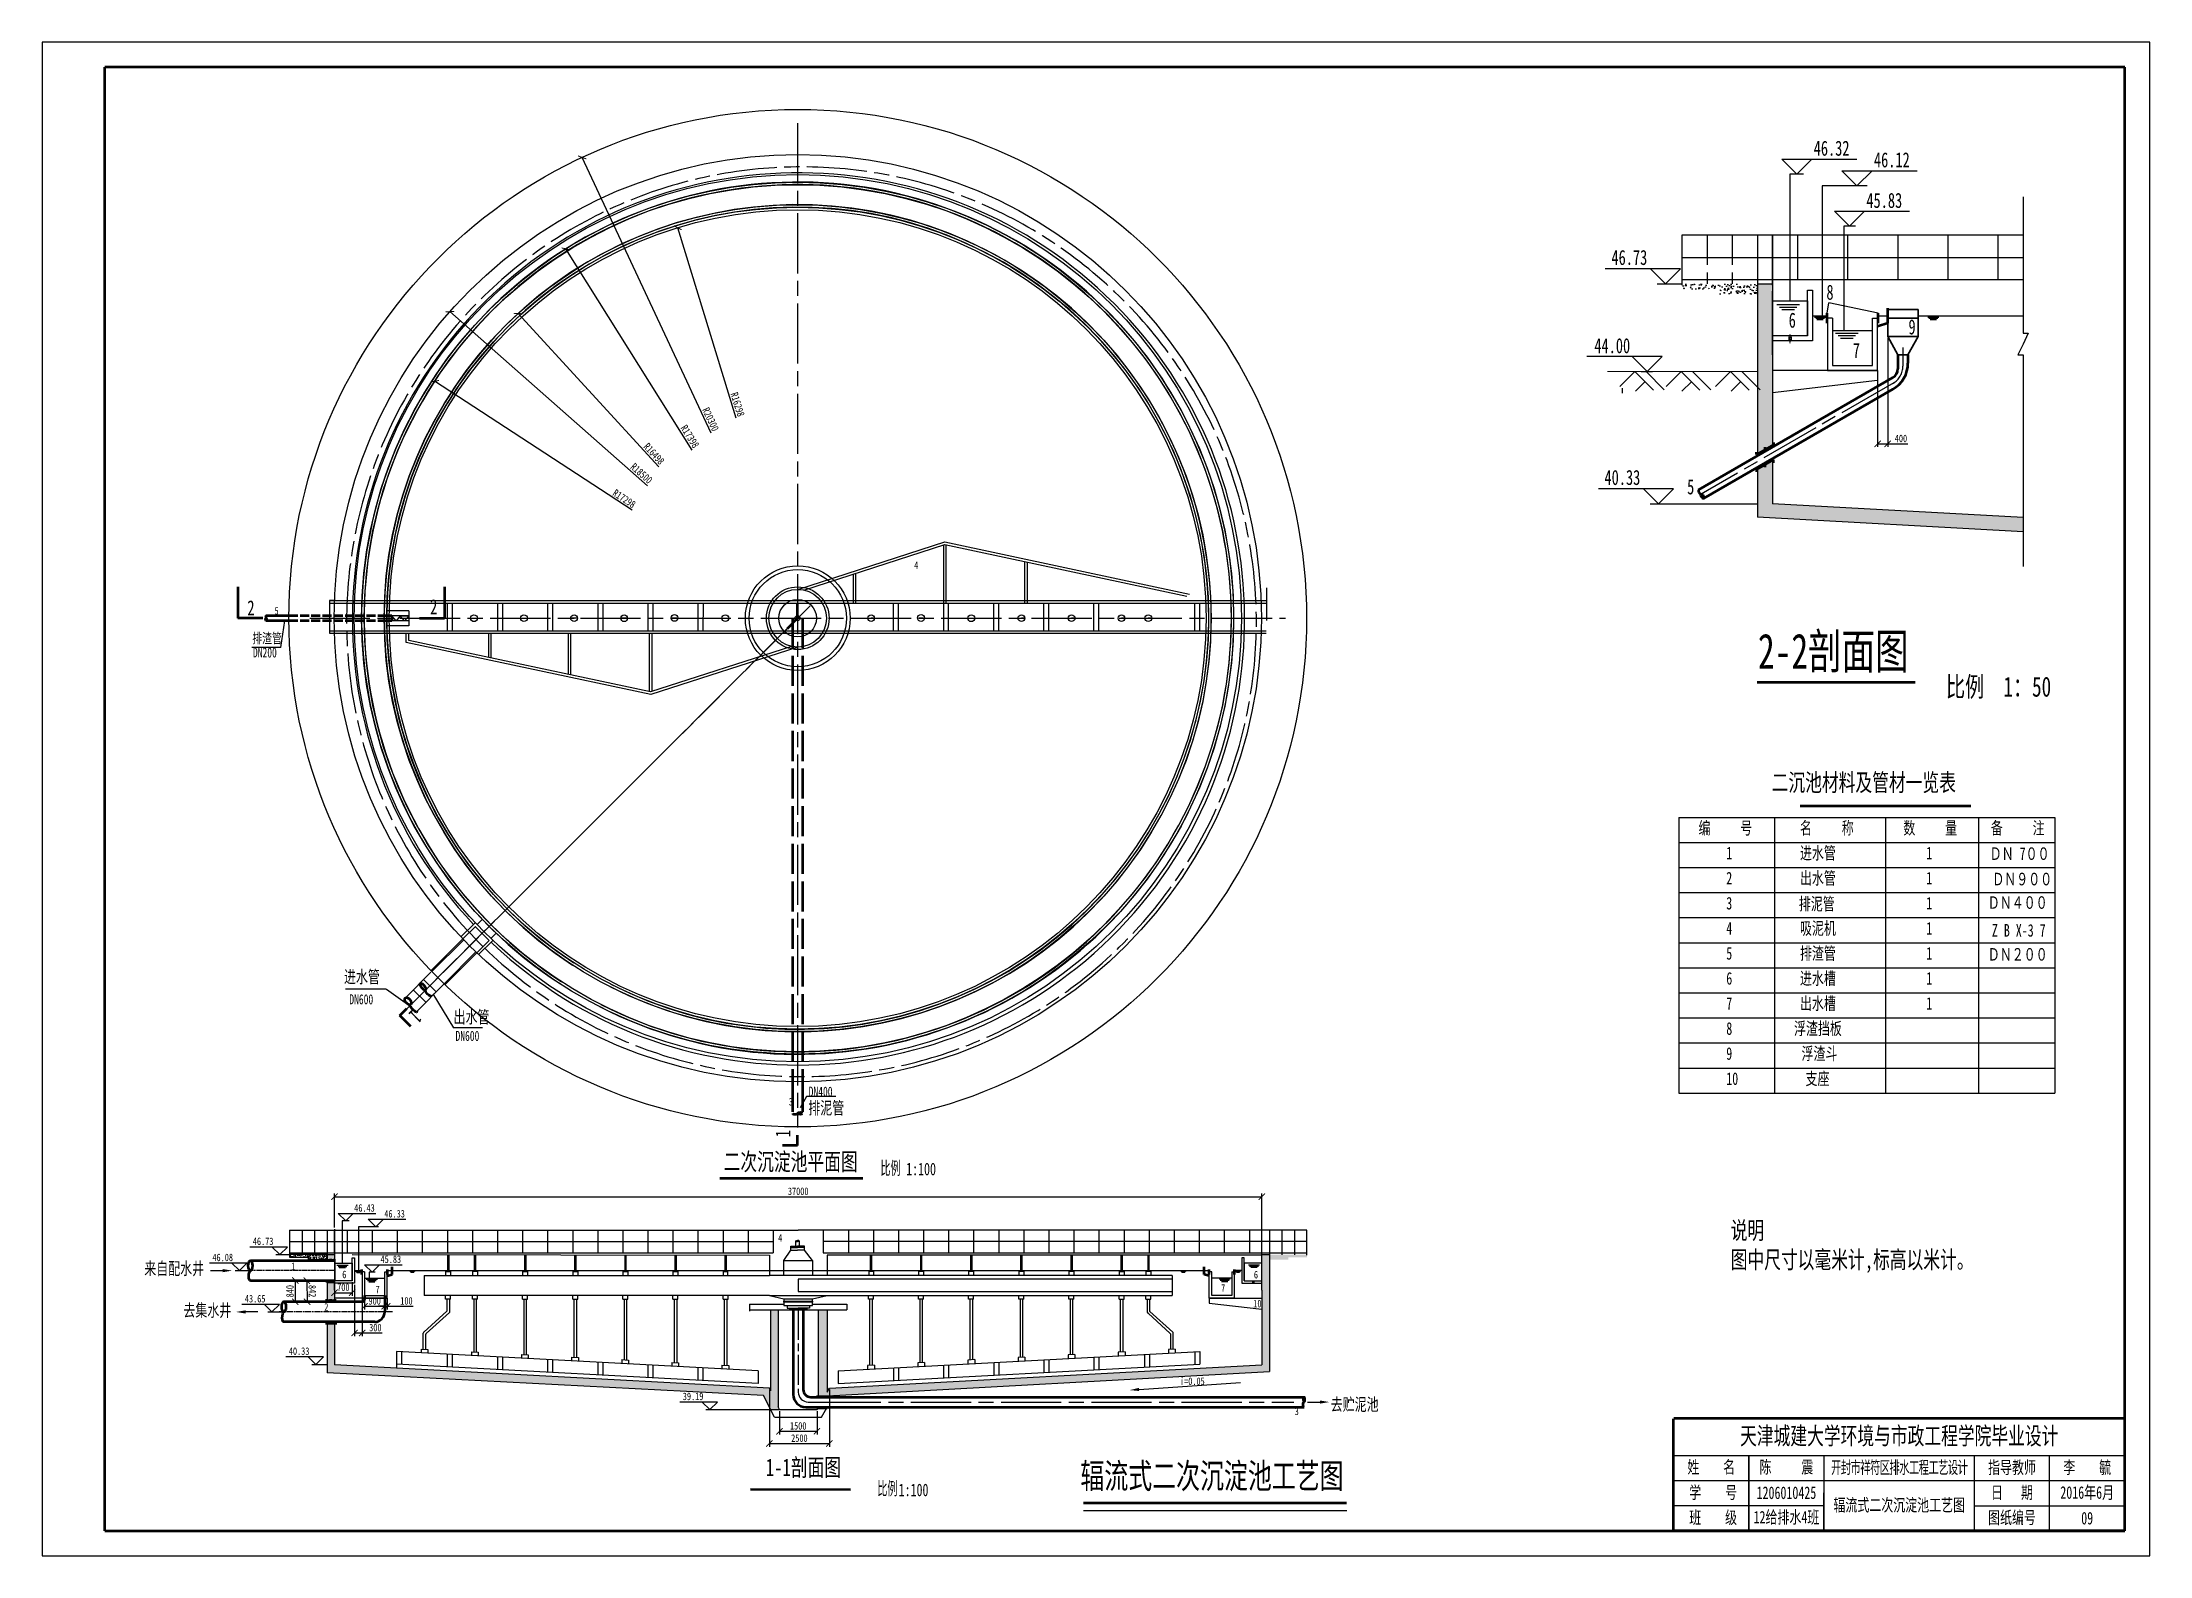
# Model space of a CAD drawing. Header units: millimetres. Extents: x -1157 to 5248, y -43968 to 1732.
# Drawn here: x 1814 to 2655, y 1128 to 1732 of the extents above; entities that cross this region are included whole.
import ezdxf
from ezdxf.enums import TextEntityAlignment as Align

# ---------------------------------------------------------------- set-up
doc = ezdxf.new("R2010")
doc.units = ezdxf.units.MM
for name, pattern in [('ACAD_ISO02W100', [15, 12, -3]), ('ACAD_ISO04W100', [30, 24, -3, 0, -3]), ('ACAD_ISO08W100', [36, 24, -3, 6, -3])]:
    doc.linetypes.add(name, pattern=pattern)
for name, color, linetype in [('33333', 7, 'Continuous'), ('guani', 7, 'Continuous'), ('ZI', 7, 'Continuous'), ('中心线', 7, 'ACAD_ISO08W100'), ('吸泥机', 172, 'Continuous'), ('字', 7, 'Continuous'), ('文字', 7, 'Continuous'), ('标注', 230, 'Continuous')]:
    doc.layers.add(name, color=color, linetype=linetype)
for name, color, linetype, lineweight in [('guan', 7, 'Continuous', 53), ('图层1', 7, 'Continuous', 53), ('污泥管线', 4, 'ACAD_ISO08W100', 30), ('浮渣挡板', 200, 'Continuous', 50), ('管道', 2, 'Continuous', 50), ('设备', 7, 'Continuous', 25)]:
    doc.layers.add(name, color=color, linetype=linetype, lineweight=lineweight)
doc.styles.add('1', font='simfang.ttf', dxfattribs={"width": 0.7})
doc.styles.add('2', font='', dxfattribs={"width": 0.7, "height": 500})
doc.styles.add('3', font='simfang.ttf', dxfattribs={"width": 0.7, "height": 3})
doc.styles.add('4', font='simfang.ttf', dxfattribs={"width": 0.7, "height": 4})
doc.styles.add('5', font='simfang.ttf', dxfattribs={"width": 0.7, "height": 5})
doc.styles.add('6', font='simfang.ttf', dxfattribs={"width": 0.7, "height": 6})
doc.styles.add('7', font='simfang.ttf', dxfattribs={"width": 0.7, "height": 7})
doc.styles.get("Standard").update_dxf_attribs({"font": 'txt', "bigfont": 'gbcbig.shx'})
doc.styles.get('2').set_extended_font_data('FangSong_GB2312')
doc.dimstyles.new('nn ISO-25', dxfattribs={"dimtxt": 3, "dimasz": 2.5, "dimexe": 1.25, "dimexo": 0.625, "dimtad": 1, "dimdec": 0, "dimlfac": 100, "dimtxsty": '3', "dimblk": 'ARCHTICK', "dimcen": 2.5, "dimadec": 0, "dimazin": 0, "dimtfac": 1, "dimtdec": 0, "dimtmove": 0, "dimatfit": 3, "dimfxl": 1, "dimarcsym": 0})
pattern_1 = [(50, (1826.3767, 1136.146), (1.8218467, -0.159391), [0.1905, -2.0955]), (355, (1826.3767, 1136.146), (-0.352428, 1.9105664), [0.1524, -1.6764]), (100.451, (1826.5285, 1136.1327), (1.469425, 1.751167), [0.1619, -1.7809]), (46.1842, (1826.3767, 1136.654), (2.71079, -0.420423), [0.28575, -3.14325]), (96.6356, (1826.6026, 1136.619), (2.374042, 2.474256), [0.24285, -2.67135]), (351.184, (1826.3767, 1136.654), (2.374046, 2.474251), [0.2286, -2.5146]), (21, (1826.6307, 1136.527), (1.516149, -1.022655), [0.1905, -2.0955]), (326, (1826.6307, 1136.527), (0.61802, 1.84188), [0.1524, -1.6764]), (71.4514, (1826.757, 1136.4418), (2.134165, 0.8192286), [0.1619, -1.7809]), (37.5, (1826.3767, 1136.146), (0.030886, 0.8455504), [0, -1.65608, 0, -1.7018, 0, -1.68275]), (7.5, (1826.3767, 1136.146), (0.6681966, 1.0018057), [0, -0.97028, 0, -1.61798, 0, -0.64135]), (327.5, (1825.8103, 1136.146), (1.35590595, -0.0572874), [0, -0.635, 0, -1.9812, 0, -2.6289]), (317.5, (1825.5563, 1136.146), (1.4812918, 0.254265), [0, -0.8255, 0, -1.31572, 0, -1.8669])]
pattern_2 = [(50, (1154.264, 730.2145), (3.6436934, -0.3187817), [0.381, -4.191]), (355, (1154.264, 730.2145), (-0.7048565, 3.821133), [0.3048, -3.3528]), (100.451, (1154.5678, 730.188), (2.93885, 3.502334), [0.3238, -3.5618]), (46.1842, (1154.264, 731.2305), (5.421581, -0.840847), [0.5715, -6.2865]), (96.6356, (1154.716, 731.1604), (4.748085, 4.948511), [0.4857, -5.3427]), (351.184, (1154.264, 731.2305), (4.748092, 4.948502), [0.4572, -5.0292]), (21, (1154.772, 730.9765), (3.0322976, -2.0453104), [0.381, -4.191]), (326, (1154.772, 730.9765), (1.2360406, 3.683759), [0.3048, -3.3528]), (71.4514, (1155.025, 730.806), (4.26833, 1.638457), [0.3238, -3.5618]), (37.5, (1154.2641, 730.2145), (0.0617721, 1.6911008), [0, -3.31216, 0, -3.4036, 0, -3.3655]), (7.5, (1154.2641, 730.2145), (1.3363933, 2.0036115), [0, -1.94056, 0, -3.23596, 0, -1.2827]), (327.5, (1153.1313, 730.2145), (2.7118119, -0.1145749), [0, -1.27, 0, -3.9624, 0, -5.2578]), (317.5, (1152.6233, 730.2145), (2.9625836, 0.5085298), [0, -1.651, 0, -2.63144, 0, -3.7338])]

msp = doc.modelspace()

# ---------------------------------------------------------------- texts
at = {"style": '4', "width": 0.7}
for s, p in [('DN200', (1898.21563, 1486.11479)), ('DN600', (1936.67252, 1347.71511)), ('DN600', (1979.03027, 1333.11103)), ('DN400', (2119.95466, 1310.87285))]:
    msp.add_text(s, height=4, dxfattribs=at).set_placement(p)
at = {"style": '5', "width": 0.7}
for s, p in [(' 1:100', (2163.60919, 1279.50015)), ('1:100', (2161.79974, 1151.44473))]:
    msp.add_text(s, height=5, dxfattribs=at).set_placement(p, align=Align.CENTER)
at = {"attachment_point": 1}
for s, insert, char_height, width, style in [('{\\fFangSong_GB2312|b0|i0|c134|p49;2-2剖面图}', (2498.72038, 1495.61592), 14, 91.4837191, '7'), ('\\pt1.75e+004;说明\\P图中尺寸以毫米计,标高以米计。', (2487.86869, 1261.01586), 7, 176.5098039, '3'), ('{\\fFangSong_GB2312|b0|i0|c134|p49;1-1剖面图}', (2102.82834, 1166.44426), 7, 45.7418596, '7')]:
    msp.add_mtext(s, dxfattribs=dict(at, insert=insert, char_height=char_height, width=width, style=style))
at = {"ltscale": 0.1, "insert": (2573.76343, 1474.0268), "char_height": 8, "width": 60.7216181, "attachment_point": 4, "style": '2'}
msp.add_mtext('比例  1：50', dxfattribs=at)
at = {"lineweight": -3, "attachment_point": 1}
for s, insert, char_height, width in [('{\\fFangSong_GB2312|b0|i0|c134|p49;\\W0.7;二次沉淀池平面图}', (2086.02381, 1288.41393), 7, 63.6074683), ('{\\W0.7;比例}', (2148.60065, 1285.1493), 6, 8.1675899), ('{\\W0.7;比例}', (2147.36131, 1157.31158), 6, 8.1675899)]:
    msp.add_mtext(s, dxfattribs=dict(at, insert=insert, char_height=char_height, width=width))
at = {"layer": 'guan', "char_height": 6, "attachment_point": 3, "style": '6'}
for insert, width in [((1898.83839, 1508.90524), 27.0623578), ((1971.77, 1509.32371), 22.0623578)]:
    msp.add_mtext('2', dxfattribs=dict(at, insert=insert, width=width))
at = {"layer": 'guan', "char_height": 6, "style": '6'}
for insert, width, attachment_point, rotation in [((1964.12656, 1339.61731), 29.5839419, 3, 223.4610515), ((2106.68148, 1294.70566), 27.0623578, 1, 90)]:
    msp.add_mtext('1', dxfattribs=dict(at, insert=insert, width=width, attachment_point=attachment_point, rotation=rotation))
at = {"layer": 'ZI', "insert": (2477.52066, 1439.74724), "char_height": 6, "width": 131.6089306, "attachment_point": 1, "style": '6'}
msp.add_mtext('       {\\fFangSong_GB2312|b0|i0|c134|p49;\\H1.167x;  二沉池材料及管材一览表}', dxfattribs=at)
at = {"layer": '字', "ltscale": 100}
for s, insert, char_height, width, attachment_point, style in [('    8', (2528.90207, 1634.86295), 6, 161.8060606, 3, '3'), ('    6', (2513.84939, 1623.71433), 6, 161.8060606, 3, '3'), ('    9', (2561.64949, 1621.01267), 6, 161.8060606, 3, '3'), ('    7', (2539.42555, 1611.60603), 6, 161.8060606, 3, '3'), ('    5', (2473.31611, 1557.21396), 6, 161.8060606, 3, '3'), ('    4', (2155.48558, 1524.42175), 3, 80.9030303, 1, '3'), ('    5', (1900.25121, 1506.225), 3, 80.9030303, 1, '3'), ('排渣管', (1897.95441, 1495.79991), 4, 80.9030303, 1, '4'), ('编     号', (2475.01105, 1420.56182), 5, 80.9030303, 1, '5'), ('名     称', (2515.4908, 1420.56182), 5, 80.9030303, 1, '5'), ('数     量', (2556.73618, 1420.56182), 5, 80.9030303, 1, '1'), ('备     注     ', (2591.64884, 1420.56182), 5, 80.9030303, 1, '1'), ('    1', (2476.5636, 1410.56182), 5, 80.9030303, 1, '5'), ('进水管', (2515.4908, 1410.56182), 5, 80.9030303, 1, '5'), ('    1', (2556.38294, 1410.56182), 5, 80.9030303, 1, '5'), ('{\\fArial|b0|i0|c0|p32; \\fFangSong_GB2312|b0|i0|c134|p49;ＤＮ 7００}     ', (2589.8489, 1410.33156), 5, 34.0459264, 1, '5'), ('    2', (2476.5636, 1400.56182), 5, 80.9030303, 1, '5'), ('出水管', (2515.4908, 1400.56182), 5, 80.9030303, 1, '5'), ('    1', (2556.38294, 1400.56182), 5, 80.9030303, 1, '5'), ('{\\fFangSong_GB2312|b0|i0|c134|p49;ＤＮ９００}     ', (2592.24748, 1400.19036), 5, 35.860017, 1, '5'), ('    3', (2476.5636, 1390.56182), 5, 80.9030303, 1, '5'), ('排泥管', (2515.04149, 1390.29459), 5, 80.9030303, 1, '5'), ('    1', (2556.38294, 1390.56182), 5, 80.9030303, 1, '5'), (' {\\fFangSong_GB2312|b0|i0|c134|p49;ＤＮ４００}     ', (2588.05741, 1390.81453), 5, 35.8374196, 1, '5'), ('    4', (2476.5636, 1380.56182), 5, 80.9030303, 1, '5'), ('吸泥机', (2515.4908, 1380.56182), 5, 80.9030303, 1, '5'), ('    1', (2556.38294, 1380.56182), 5, 80.9030303, 1, '5'), ('\\pt5;{\\fFangSong_GB2312|b0|i0|c134|p49;Z B X-3 7}    ', (2592.08438, 1379.71666), 5, 31.235879, 1, '5'), ('排渣管', (2515.4908, 1370.56182), 5, 80.9030303, 1, '5'), ('    5', (2476.5636, 1370.56182), 5, 80.9030303, 1, '5'), ('    1', (2556.38294, 1370.56182), 5, 80.9030303, 1, '5'), (' {\\fFangSong_GB2312|b0|i0|c134|p49;ＤＮ２００}     ', (2588.05741, 1370.14944), 5, 38.3266821, 1, '5'), ('{\\fFangSong_GB2312|b0|i0|c134|p49;进水管}', (1934.53515, 1361.19185), 5, 80.9030303, 1, '4'), ('    6', (2476.5636, 1360.56182), 5, 80.9030303, 1, '5'), ('进水槽', (2515.4908, 1360.56182), 5, 80.9030303, 1, '5'), ('    1', (2556.38294, 1360.56182), 5, 80.9030303, 1, '5'), ('{\\fFangSong_GB2312|b0|i0|c134|p49;出水管}', (1978.26497, 1345.18663), 5, 80.9030303, 1, '4'), ('    7', (2476.5636, 1350.56182), 5, 80.9030303, 1, '5'), ('出水槽', (2515.4908, 1350.56182), 5, 80.9030303, 1, '5'), ('    1', (2556.38294, 1350.56182), 5, 80.9030303, 1, '5'), ('    8', (2476.5636, 1340.56182), 5, 80.9030303, 1, '5'), ('浮渣挡板', (2513.1064, 1340.56182), 5, 80.9030303, 1, '5'), ('    9', (2476.5636, 1330.56182), 5, 80.9030303, 1, '5'), ('浮渣斗', (2516.09453, 1330.56182), 5, 80.9030303, 1, '5'), ('    10', (2476.5636, 1320.56182), 5, 80.9030303, 1, '5'), ('  支座', (2512.95466, 1320.56182), 5, 80.9030303, 1, '5'), ('3', (2112.03678, 1307.29713), 3, 80.9030303, 7, '3'), ('{\\fFangSong_GB2312|b0|i0|c134|p49;排泥管}', (2119.80481, 1303.30393), 5, 80.9030303, 7, '4'), ('    4', (2101.22353, 1256.05146), 3, 80.9030303, 1, '3'), ('    1', (1906.91511, 1244.70333), 3, 80.9030303, 1, '3'), ('    6', (1927.26981, 1241.43856), 3, 80.9030303, 1, '3'), ('    6', (2291.03334, 1241.34153), 3, 80.9030303, 1, '3'), ('    2', (1920.11897, 1228.46527), 3, 80.9030303, 1, '3'), ('    7', (1940.54979, 1235.38611), 3, 80.9030303, 1, '3'), ('    7', (2277.94888, 1236.00414), 3, 80.9030303, 1, '3'), ('    10', (2290.77604, 1229.80695), 3, 80.9030303, 1, '3'), ('    3', (2307.32561, 1186.81872), 3, 80.9030303, 1, '3')]:
    msp.add_mtext(s, dxfattribs=dict(at, insert=insert, char_height=char_height, width=width, attachment_point=attachment_point, style=style))
at = {"layer": '文字', "attachment_point": 5}
for s, insert, char_height, width in [('{\\fFangSong_GB2312|b0|i0|c134|p49;\\W0.7;天津城建大学环境与市政工程学院毕业设计}', (2555.10078, 1175.13614), 7, 180), ('{\\fFangSong_GB2312|b0|i0|c134|p49;\\W0.7;姓    名}', (2480.09421, 1162.78474), 5, 30), ('{\\fFangSong_GB2312|b0|i0|c134|p49;\\W0.7;陈     震}', (2510.09421, 1162.78474), 5, 30), ('{\\fFangSong_GB2312|b0|i0|c134|p49;\\W0.6;\\T0.95;开封市祥符区排水工程工艺设计}', (2555.10078, 1162.63614), 5, 60), ('{\\fFangSong_GB2312|b0|i0|c134|p49;\\W0.7;指导教师}', (2600.10078, 1162.63614), 5, 30), ('{\\fFangSong_GB2312|b0|i0|c134|p49;\\W0.7;李    毓}', (2630.10078, 1162.63614), 5, 30), ('{\\fFangSong_GB2312|b0|i0|c134|p49;\\W0.7;学    号}', (2480.85218, 1152.66694), 5, 30), ('{\\fFangSong_GB2312|b0|i0|c134|p49;\\W0.7;1206010425}', (2510.09421, 1152.78474), 5, 30), ('{\\fFangSong_GB2312|b0|i0|c134|p49;\\W0.7;日   期}', (2600.10078, 1152.63614), 5, 30), ('{\\fFangSong_GB2312|b0|i0|c134|p49;\\W0.7;2016年6月}', (2630.10078, 1152.63614), 5, 30), ('{\\fFangSong_GB2312|b0|i0|c134|p49;\\W0.7;班    级}', (2480.85218, 1142.663), 5, 30), ('{\\fFangSong_GB2312|b0|i0|c134|p49;\\W0.7;12给排水4班}', (2510.09421, 1142.78474), 5, 30), ('{\\fFangSong_GB2312|b0|i0|c134|p49;\\W0.7;辐流式二次沉淀池工艺图}', (2555.10078, 1147.63614), 5, 60), ('{\\fFangSong_GB2312|b0|i0|c134|p49;\\W0.7;图纸编号}', (2600.10078, 1142.63614), 5, 30), ('{\\fFangSong_GB2312|b0|i0|c134|p49;\\W0.7;09}', (2630.10078, 1142.63614), 5, 30)]:
    msp.add_mtext(s, dxfattribs=dict(at, insert=insert, char_height=char_height, width=width))
at = {"layer": '标注', "style": '3'}
for s, insert, char_height, width, attachment_point in [('46.32', (2520.97714, 1692.32617), 6, 171.1111111, 1), ('46.12', (2545.01209, 1687.68582), 6, 171.1111111, 1), ('45.83', (2541.99801, 1671.49654), 6, 171.1111111, 1), ('46.73', (2440.2744, 1648.73907), 6, 171.1111111, 1), ('44.00', (2447.74074, 1613.5274), 6, 171.1111111, 3), ('40.33', (2437.49253, 1560.94972), 6, 171.1111111, 1), ('46.43', (1938.61089, 1267.97637), 3, 85.5555556, 1), ('46.33', (1950.62837, 1265.6562), 3, 85.5555556, 1), ('46.08', (1882.03872, 1248.22743), 3, 85.5555556, 1), ('45.83', (1949.12133, 1247.49372), 3, 85.5555556, 1), ('43.65', (1894.98964, 1231.7519), 3, 85.5555556, 1), ('40.33', (1912.52774, 1210.83783), 3, 85.5555556, 1), ('39.19', (2069.73771, 1192.77546), 3, 85.5555556, 1)]:
    msp.add_mtext(s, dxfattribs=dict(at, insert=insert, char_height=char_height, width=width, attachment_point=attachment_point))
at = {"layer": '标注', "insert": (1898.16035, 1254.657), "char_height": 3, "width": 85.5555556, "attachment_point": 1}
msp.add_mtext('{\\fFangSong_GB2312|b0|i0|c134|p49;\\W0.7;46.73}', dxfattribs=at)
at = {"layer": '污泥管线', "insert": (2228.36668, 1164.55112), "char_height": 10, "width": 169.9920641, "attachment_point": 1}
msp.add_mtext('{\\fFangSong_GB2312|b0|i0|c134|p49;\\W0.7;\\C0;辐流式二次沉淀池工艺图}', dxfattribs=at)
at = {"layer": '设备', "style": '3', "width": 0.7}
msp.add_text('i=0.05', height=3, dxfattribs=at).set_placement((2268.12894, 1195.81597))
at = {"layer": '设备', "linetype": 'ACAD_ISO04W100', "char_height": 5, "attachment_point": 1, "style": '4'}
for s, insert, width in [('{\\fFangSong_GB2312|b0|i0|c134|p49;来自配水井}', (1854.8515, 1244.7836), 25.506505), ('{\\fFangSong_GB2312|b0|i0|c134|p49;去集水井}', (1870.46094, 1228.12251), 36.2973144), ('{\\fFangSong_GB2312|b0|i0|c134|p49;去贮泥池 }', (2328.26377, 1190.57514), 36.2973144)]:
    msp.add_mtext(s, dxfattribs=dict(at, insert=insert, width=width))

# ---------------------------------------------------------------- blocks, each defined once
blk = doc.blocks.new('11')
for p, q in [((45917, 38225), (47417, 38225)), ((46217, 37925), (45917, 38225)), ((46217, 37925), (46517, 38225))]:
    blk.add_line(p, q)
blk = doc.blocks.new('_ArchTick')
at = {"color": 0, "linetype": 'ByBlock', "const_width": 0.15}
blk.add_lwpolyline([(-0.5, -0.5), (0.5, 0.5)], dxfattribs=at)
blk = doc.blocks.new('*D26')
at = {"layer": 'Defpoints', "color": 0, "ltscale": 0.1, "transparency": 16777216}
for p in [(2300.78, 1270.94), (1930.78, 1257.97), (2300.78, 1247.78)]:
    blk.add_point(p, dxfattribs=at)
at = {"layer": '标注', "color": 0, "lineweight": -2, "ltscale": 0.1, "transparency": 16777216}
for p, q in [((1930.78, 1258.59), (1930.78, 1272.19)), ((1930.78, 1270.94), (2300.78, 1270.94)), ((2300.78, 1248.4), (2300.78, 1272.19))]:
    blk.add_line(p, q, dxfattribs=at)
at = {"layer": '标注', "color": 0, "lineweight": -2, "ltscale": 0.1, "transparency": 16777216, "xscale": 2.5, "yscale": 2.5, "zscale": 2.5, "rotation": 180}
blk.add_blockref('_ArchTick', (1930.78, 1270.94), dxfattribs=at)
at = {"layer": '标注', "color": 0, "lineweight": -2, "ltscale": 0.1, "transparency": 16777216, "xscale": 2.5, "yscale": 2.5, "zscale": 2.5}
blk.add_blockref('_ArchTick', (2300.78, 1270.94), dxfattribs=at)
at = {"layer": '标注', "color": 0, "lineweight": -3, "ltscale": 0.1, "transparency": 16777216, "insert": (2115.78, 1273.08), "char_height": 3, "attachment_point": 5, "style": '3'}
blk.add_mtext('37000', dxfattribs=at)
blk = doc.blocks.new('*D27')
at = {"layer": 'Defpoints', "color": 0, "ltscale": 0.1, "transparency": 16777216}
for p in [(1930.78, 1237.44), (1937.78, 1237.44), (1937.78, 1232.64)]:
    blk.add_point(p, dxfattribs=at)
at = {"layer": '标注', "color": 0, "lineweight": -2, "ltscale": 0.1, "transparency": 16777216}
for p, q in [((1930.78, 1236.81), (1930.78, 1231.39)), ((1937.78, 1236.81), (1937.78, 1231.39)), ((1930.78, 1232.64), (1937.78, 1232.64))]:
    blk.add_line(p, q, dxfattribs=at)
at = {"layer": '标注', "color": 0, "lineweight": -2, "ltscale": 0.1, "transparency": 16777216, "xscale": 2.5, "yscale": 2.5, "zscale": 2.5, "rotation": 180}
blk.add_blockref('_ArchTick', (1930.78, 1232.64), dxfattribs=at)
at = {"layer": '标注', "color": 0, "lineweight": -2, "ltscale": 0.1, "transparency": 16777216, "xscale": 2.5, "yscale": 2.5, "zscale": 2.5}
blk.add_blockref('_ArchTick', (1937.78, 1232.64), dxfattribs=at)
at = {"layer": '标注', "color": 0, "lineweight": -3, "ltscale": 0.1, "transparency": 16777216, "insert": (1934.28, 1234.79), "char_height": 3, "attachment_point": 5, "style": '3'}
blk.add_mtext('700', dxfattribs=at)
blk = doc.blocks.new('*D28')
at = {"layer": 'Defpoints', "color": 0, "ltscale": 0.1, "transparency": 16777216}
for p in [(1942.78, 1231.49), (1950.78, 1231.49), (1950.78, 1227.22)]:
    blk.add_point(p, dxfattribs=at)
at = {"layer": '标注', "color": 0, "lineweight": -2, "ltscale": 0.1, "transparency": 16777216}
for p, q in [((1942.78, 1230.86), (1942.78, 1225.97)), ((1950.78, 1230.86), (1950.78, 1225.97)), ((1942.78, 1227.22), (1950.78, 1227.22))]:
    blk.add_line(p, q, dxfattribs=at)
at = {"layer": '标注', "color": 0, "lineweight": -2, "ltscale": 0.1, "transparency": 16777216, "xscale": 2.5, "yscale": 2.5, "zscale": 2.5, "rotation": 180}
blk.add_blockref('_ArchTick', (1942.78, 1227.22), dxfattribs=at)
at = {"layer": '标注', "color": 0, "lineweight": -2, "ltscale": 0.1, "transparency": 16777216, "xscale": 2.5, "yscale": 2.5, "zscale": 2.5}
blk.add_blockref('_ArchTick', (1950.78, 1227.22), dxfattribs=at)
at = {"layer": '标注', "color": 0, "lineweight": -3, "ltscale": 0.1, "transparency": 16777216, "insert": (1946.78, 1229.36), "char_height": 3, "attachment_point": 5, "style": '3'}
blk.add_mtext('900', dxfattribs=at)
blk = doc.blocks.new('*D29')
at = {"layer": 'Defpoints', "color": 0, "ltscale": 0.1, "transparency": 16777216}
for p in [(1938.78, 1236.44), (1941.78, 1236.44), (1941.78, 1216.56)]:
    blk.add_point(p, dxfattribs=at)
at = {"layer": '标注', "color": 0, "lineweight": -2, "ltscale": 0.1, "transparency": 16777216}
for p, q in [((1938.78, 1235.81), (1938.78, 1215.31)), ((1941.78, 1235.81), (1941.78, 1215.31)), ((1938.78, 1216.56), (1941.78, 1216.56)), ((1941.78, 1216.56), (1949.81, 1216.56))]:
    blk.add_line(p, q, dxfattribs=at)
at = {"layer": '标注', "color": 0, "lineweight": -2, "ltscale": 0.1, "transparency": 16777216, "xscale": 2.5, "yscale": 2.5, "zscale": 2.5, "rotation": 180}
blk.add_blockref('_ArchTick', (1938.78, 1216.56), dxfattribs=at)
at = {"layer": '标注', "color": 0, "lineweight": -2, "ltscale": 0.1, "transparency": 16777216, "xscale": 2.5, "yscale": 2.5, "zscale": 2.5}
blk.add_blockref('_ArchTick', (1941.78, 1216.56), dxfattribs=at)
at = {"layer": '标注', "color": 0, "lineweight": -3, "ltscale": 0.1, "transparency": 16777216, "insert": (1947.05, 1218.71), "char_height": 3, "attachment_point": 5, "style": '3'}
blk.add_mtext('300', dxfattribs=at)
blk = doc.blocks.new('*D30')
at = {"layer": 'Defpoints', "color": 0, "ltscale": 0.1, "transparency": 16777216}
for p in [(1950.78, 1230.49), (1951.78, 1230.49), (1951.78, 1227.22)]:
    blk.add_point(p, dxfattribs=at)
at = {"layer": '标注', "color": 0, "lineweight": -2, "ltscale": 0.1, "transparency": 16777216}
for p, q in [((1950.78, 1229.86), (1950.78, 1225.97)), ((1951.78, 1229.86), (1951.78, 1225.97)), ((1950.78, 1227.22), (1948.28, 1227.22)), ((1950.78, 1227.22), (1951.78, 1227.22)), ((1951.78, 1227.22), (1962.14, 1227.22))]:
    blk.add_line(p, q, dxfattribs=at)
at = {"layer": '标注', "color": 0, "lineweight": -2, "ltscale": 0.1, "transparency": 16777216, "xscale": 2.5, "yscale": 2.5, "zscale": 2.5}
blk.add_blockref('_ArchTick', (1950.78, 1227.22), dxfattribs=at)
at = {"layer": '标注', "color": 0, "lineweight": -2, "ltscale": 0.1, "transparency": 16777216, "xscale": 2.5, "yscale": 2.5, "zscale": 2.5, "rotation": 180}
blk.add_blockref('_ArchTick', (1951.78, 1227.22), dxfattribs=at)
at = {"layer": '标注', "color": 0, "lineweight": -3, "ltscale": 0.1, "transparency": 16777216, "insert": (1959.46, 1229.36), "char_height": 3, "attachment_point": 5, "style": '3'}
blk.add_mtext('100', dxfattribs=at)
blk = doc.blocks.new('*D31')
at = {"layer": 'Defpoints', "color": 0, "ltscale": 0.1, "transparency": 16777216}
for p in [(2108.28, 1185.98), (2123.28, 1185.98), (2123.28, 1177.34)]:
    blk.add_point(p, dxfattribs=at)
at = {"layer": '标注', "color": 0, "lineweight": -2, "ltscale": 0.1, "transparency": 16777216}
for p, q in [((2108.28, 1185.36), (2108.28, 1176.09)), ((2123.28, 1185.36), (2123.28, 1176.09)), ((2108.28, 1177.34), (2123.28, 1177.34))]:
    blk.add_line(p, q, dxfattribs=at)
at = {"layer": '标注', "color": 0, "lineweight": -2, "ltscale": 0.1, "transparency": 16777216, "xscale": 2.5, "yscale": 2.5, "zscale": 2.5, "rotation": 180}
blk.add_blockref('_ArchTick', (2108.28, 1177.34), dxfattribs=at)
at = {"layer": '标注', "color": 0, "lineweight": -2, "ltscale": 0.1, "transparency": 16777216, "xscale": 2.5, "yscale": 2.5, "zscale": 2.5}
blk.add_blockref('_ArchTick', (2123.28, 1177.34), dxfattribs=at)
at = {"layer": '标注', "color": 0, "lineweight": -3, "ltscale": 0.1, "transparency": 16777216, "insert": (2115.78, 1179.49), "char_height": 3, "attachment_point": 5, "style": '3'}
blk.add_mtext('1500', dxfattribs=at)
blk = doc.blocks.new('*D32')
at = {"layer": 'Defpoints', "color": 0, "ltscale": 0.1, "transparency": 16777216}
for p in [(2104.28, 1194.52), (2128.22, 1194.57), (2128.22, 1172.45)]:
    blk.add_point(p, dxfattribs=at)
at = {"layer": '标注', "color": 0, "lineweight": -2, "ltscale": 0.1, "transparency": 16777216}
for p, q in [((2104.28, 1193.9), (2104.28, 1171.2)), ((2128.22, 1193.95), (2128.22, 1171.2)), ((2104.28, 1172.45), (2128.22, 1172.45))]:
    blk.add_line(p, q, dxfattribs=at)
at = {"layer": '标注', "color": 0, "lineweight": -2, "ltscale": 0.1, "transparency": 16777216, "xscale": 2.5, "yscale": 2.5, "zscale": 2.5, "rotation": 180}
blk.add_blockref('_ArchTick', (2104.28, 1172.45), dxfattribs=at)
at = {"layer": '标注', "color": 0, "lineweight": -2, "ltscale": 0.1, "transparency": 16777216, "xscale": 2.5, "yscale": 2.5, "zscale": 2.5}
blk.add_blockref('_ArchTick', (2128.22, 1172.45), dxfattribs=at)
at = {"layer": '标注', "color": 0, "lineweight": -3, "ltscale": 0.1, "transparency": 16777216, "insert": (2116.25, 1174.59), "char_height": 3, "attachment_point": 5, "style": '3'}
blk.add_mtext('2500', dxfattribs=at)
blk = doc.blocks.new('*D33')
at = {"layer": 'Defpoints', "color": 0, "ltscale": 0.1, "transparency": 16777216}
for p in [(2550.49, 1614.21), (2546.49, 1600.57), (2550.49, 1571.35)]:
    blk.add_point(p, dxfattribs=at)
at = {"layer": '标注', "color": 0, "lineweight": -2, "ltscale": 0.1, "transparency": 16777216}
for p, q in [((2550.49, 1613.58), (2550.49, 1570.1)), ((2546.49, 1599.94), (2546.49, 1570.1)), ((2546.49, 1571.35), (2550.49, 1571.35)), ((2550.49, 1571.35), (2558.58, 1571.35))]:
    blk.add_line(p, q, dxfattribs=at)
at = {"layer": '标注', "color": 0, "lineweight": -2, "ltscale": 0.1, "transparency": 16777216, "xscale": 2.5, "yscale": 2.5, "zscale": 2.5, "rotation": 180}
blk.add_blockref('_ArchTick', (2546.49, 1571.35), dxfattribs=at)
at = {"layer": '标注', "color": 0, "lineweight": -2, "ltscale": 0.1, "transparency": 16777216, "xscale": 2.5, "yscale": 2.5, "zscale": 2.5}
blk.add_blockref('_ArchTick', (2550.49, 1571.35), dxfattribs=at)
at = {"layer": '标注', "color": 0, "lineweight": -3, "ltscale": 0.1, "transparency": 16777216, "insert": (2555.79, 1573.49), "char_height": 3, "attachment_point": 5, "style": '3'}
blk.add_mtext('400', dxfattribs=at)
blk = doc.blocks.new('*D34')
at = {"color": 0, "lineweight": -2, "ltscale": 0.1, "transparency": 16777216}
blk.add_line((2055.68, 1554.59), (1976.81, 1624.11), dxfattribs=at)
at = {"layer": 'Defpoints', "color": 0, "ltscale": 0.1, "transparency": 16777216}
for p in [(1976.81, 1624.11), (2115.59, 1501.78)]:
    blk.add_point(p, dxfattribs=at)
at = {"color": 0, "lineweight": -2, "ltscale": 0.1, "transparency": 16777216, "xscale": 2.5, "yscale": 2.5, "zscale": 2.5, "rotation": 138.6068270296834}
blk.add_blockref('_ArchTick', (1976.81, 1624.11), dxfattribs=at)
at = {"color": 0, "ltscale": 0.1, "transparency": 16777216, "insert": (2053.26, 1559.58), "char_height": 3, "attachment_point": 5, "rotation": 318.60683, "style": '3'}
blk.add_mtext('R18500', dxfattribs=at)
blk = doc.blocks.new('*D35')
at = {"color": 0, "lineweight": -2, "ltscale": 0.1, "transparency": 16777216}
blk.add_line((2091.05, 1581.58), (2067.72, 1657.58), dxfattribs=at)
at = {"layer": 'Defpoints', "color": 0, "ltscale": 0.1, "transparency": 16777216}
for p in [(2067.72, 1657.58), (2115.55, 1501.78)]:
    blk.add_point(p, dxfattribs=at)
at = {"color": 0, "lineweight": -2, "ltscale": 0.1, "transparency": 16777216, "xscale": 2.5, "yscale": 2.5, "zscale": 2.5, "rotation": 107.0672174636513}
blk.add_blockref('_ArchTick', (2067.72, 1657.58), dxfattribs=at)
at = {"color": 0, "ltscale": 0.1, "transparency": 16777216, "insert": (2091.6, 1587.08), "char_height": 3, "attachment_point": 5, "rotation": 287.06722, "style": '3'}
blk.add_mtext('R16298', dxfattribs=at)
blk = doc.blocks.new('*D36')
at = {"color": 0, "lineweight": -2, "ltscale": 0.1, "transparency": 16777216}
blk.add_line((2081.05, 1575.61), (2029.56, 1685.65), dxfattribs=at)
at = {"layer": 'Defpoints', "color": 0, "ltscale": 0.1, "transparency": 16777216}
for p in [(2029.56, 1685.65), (2115.59, 1501.78)]:
    blk.add_point(p, dxfattribs=at)
at = {"color": 0, "lineweight": -2, "ltscale": 0.1, "transparency": 16777216, "xscale": 2.5, "yscale": 2.5, "zscale": 2.5, "rotation": 115.0745111603695}
blk.add_blockref('_ArchTick', (2029.56, 1685.65), dxfattribs=at)
at = {"color": 0, "ltscale": 0.1, "transparency": 16777216, "insert": (2080.83, 1581.14), "char_height": 3, "attachment_point": 5, "rotation": 295.07451, "style": '3'}
blk.add_mtext('R20300', dxfattribs=at)
blk = doc.blocks.new('*D37')
at = {"color": 0, "lineweight": -2, "ltscale": 0.1, "transparency": 16777216}
blk.add_line((2073.46, 1568.86), (2023.08, 1649.15), dxfattribs=at)
at = {"layer": 'Defpoints', "color": 0, "ltscale": 0.1, "transparency": 16777216}
for p in [(2023.08, 1649.15), (2115.55, 1501.78)]:
    blk.add_point(p, dxfattribs=at)
at = {"color": 0, "lineweight": -2, "ltscale": 0.1, "transparency": 16777216, "xscale": 2.5, "yscale": 2.5, "zscale": 2.5, "rotation": 122.1061170866735}
blk.add_blockref('_ArchTick', (2023.08, 1649.15), dxfattribs=at)
at = {"color": 0, "ltscale": 0.1, "transparency": 16777216, "insert": (2072.57, 1574.31), "char_height": 3, "attachment_point": 5, "rotation": 302.10612, "style": '3'}
blk.add_mtext('R17398', dxfattribs=at)
blk = doc.blocks.new('*D38')
at = {"color": 0, "lineweight": -2, "ltscale": 0.1, "transparency": 16777216}
blk.add_line((2060.12, 1562.2), (2004.02, 1623.35), dxfattribs=at)
at = {"layer": 'Defpoints', "color": 0, "ltscale": 0.1, "transparency": 16777216}
for p in [(2004.02, 1623.35), (2115.55, 1501.78)]:
    blk.add_point(p, dxfattribs=at)
at = {"color": 0, "lineweight": -2, "ltscale": 0.1, "transparency": 16777216, "xscale": 2.5, "yscale": 2.5, "zscale": 2.5, "rotation": 132.5352078936592}
blk.add_blockref('_ArchTick', (2004.02, 1623.35), dxfattribs=at)
at = {"color": 0, "ltscale": 0.1, "transparency": 16777216, "insert": (2058.25, 1567.4), "char_height": 3, "attachment_point": 5, "rotation": 312.53521, "style": '3'}
blk.add_mtext('R16498', dxfattribs=at)
blk = doc.blocks.new('*D39')
at = {"color": 0, "lineweight": -2, "ltscale": 0.1, "transparency": 16777216}
blk.add_line((2049.46, 1544.9), (1970.68, 1596.3), dxfattribs=at)
at = {"layer": 'Defpoints', "color": 0, "ltscale": 0.1, "transparency": 16777216}
for p in [(1970.68, 1596.3), (2115.55, 1501.78)]:
    blk.add_point(p, dxfattribs=at)
at = {"color": 0, "lineweight": -2, "ltscale": 0.1, "transparency": 16777216, "xscale": 2.5, "yscale": 2.5, "zscale": 2.5, "rotation": 146.8784304660251}
blk.add_blockref('_ArchTick', (1970.68, 1596.3), dxfattribs=at)
at = {"color": 0, "ltscale": 0.1, "transparency": 16777216, "insert": (2046.36, 1549.48), "char_height": 3, "attachment_point": 5, "rotation": 326.87843, "style": '3'}
blk.add_mtext('R17298', dxfattribs=at)
blk = doc.blocks.new('*D52')
at = {"color": 0, "lineweight": -2, "ltscale": 0.1, "transparency": 16777216}
for p, q in [((1920.84, 1237.45), (1918.45, 1237.42)), ((1919.7, 1237.44), (1919.84, 1229.02)), ((1920.97, 1229.04), (1918.59, 1229))]:
    blk.add_line(p, q, dxfattribs=at)
at = {"layer": 'Defpoints', "color": 0, "ltscale": 0.1, "transparency": 16777216}
for p in [(1921.46, 1237.46), (1919.84, 1229.02), (1921.6, 1229.05)]:
    blk.add_point(p, dxfattribs=at)
at = {"color": 0, "lineweight": -2, "ltscale": 0.1, "transparency": 16777216, "xscale": 2.5, "yscale": 2.5, "zscale": 2.5}
for p, rotation in [((1919.7, 1237.44), 90.92401077687641), ((1919.84, 1229.02), 270.9240107768764)]:
    blk.add_blockref('_ArchTick', p, dxfattribs=dict(at, rotation=rotation))
at = {"color": 0, "ltscale": 0.1, "transparency": 16777216, "insert": (1921.91, 1233.26), "char_height": 3, "attachment_point": 5, "rotation": 270.92401, "style": '3'}
blk.add_mtext('842', dxfattribs=at)
blk = doc.blocks.new('*D53')
at = {"color": 0, "lineweight": -2, "ltscale": 0.1, "transparency": 16777216}
for p, q in [((1914.86, 1237.46), (1913.86, 1237.46)), ((1915.11, 1237.46), (1915.11, 1229.05)), ((1914.86, 1229.05), (1913.86, 1229.05))]:
    blk.add_line(p, q, dxfattribs=at)
at = {"layer": 'Defpoints', "color": 0, "ltscale": 0.1, "transparency": 16777216}
for p in [(1915.49, 1237.46), (1915.11, 1229.05), (1915.49, 1229.05)]:
    blk.add_point(p, dxfattribs=at)
at = {"color": 0, "lineweight": -2, "ltscale": 0.1, "transparency": 16777216, "xscale": 2.5, "yscale": 2.5, "zscale": 2.5}
for p, rotation in [((1915.11, 1237.46), 90), ((1915.11, 1229.05), 270)]:
    blk.add_blockref('_ArchTick', p, dxfattribs=dict(at, rotation=rotation))
at = {"color": 0, "ltscale": 0.1, "transparency": 16777216, "insert": (1912.97, 1233.25), "char_height": 3, "attachment_point": 5, "rotation": 90, "style": '3'}
blk.add_mtext('840', dxfattribs=at)

# ---------------------------------------------------------------- dimensions: what is measured, and where the dimension line sits
at = {"ltscale": 0.1}
for center, mpoint, picture, middle in [((2115.59456, 1501.78298), (2029.56386, 1685.65173), '*D36', (2078.88664, 1580.23684)), ((2115.54967, 1501.78298), (2067.71742, 1657.58127), '*D35', (2089.55589, 1586.44942)), ((2115.54967, 1501.78298), (2023.08357, 1649.15163), '*D37', (2070.7548, 1573.17519)), ((2115.59456, 1501.78298), (1976.80944, 1624.10914), '*D34', (2051.84553, 1557.97181)), ((2115.54967, 1501.78298), (2004.01908, 1623.34721), '*D38', (2056.67299, 1565.95638)), ((2115.54967, 1501.78298), (1970.68038, 1596.29981), '*D39', (2045.19058, 1547.68724))]:
    dim = msp.add_radius_dim(center=center, mpoint=mpoint, dimstyle='nn ISO-25', dxfattribs=at)
    dim.commit()
    dim.dimension.update_dxf_attribs({"geometry": picture, "text_midpoint": middle, "dimtype": 164})
for p1, p2, distance, picture, middle in [((1915.48895, 1237.45509), (1915.48895, 1229.05355), -0.37964, '*D53', (1912.96717, 1233.25432)), ((1921.46198, 1237.46467), (1921.59776, 1229.04568), -1.76077, '*D52', (1921.91119, 1233.26133))]:
    dim = msp.add_aligned_dim(p1=p1, p2=p2, distance=distance, dimstyle='nn ISO-25', dxfattribs=at)
    dim.commit()
    dim.dimension.update_dxf_attribs({"geometry": picture, "text_midpoint": middle})
at = {"layer": '标注', "lineweight": -3, "ltscale": 0.1}
for base, p1, p2, picture, middle in [((2550.48925, 1571.347), (2546.48925, 1600.56912), (2550.48925, 1614.20964), '*D33', (2555.78625, 1573.48915)), ((1937.78408, 1232.64481), (1930.78408, 1237.43503), (1937.78408, 1237.43503), '*D27', (1934.28408, 1234.78695)), ((1941.78408, 1216.56473), (1938.78408, 1236.43503), (1941.78408, 1236.43503), '*D29', (1947.04508, 1218.70687)), ((1951.78408, 1227.2185), (1950.78408, 1230.48569), (1951.78408, 1230.48569), '*D30', (1959.46108, 1229.36064)), ((2123.28408, 1177.34492), (2108.28408, 1185.98306), (2123.28408, 1185.98306), '*D31', (2115.78408, 1179.48707))]:
    dim = msp.add_linear_dim(base=base, p1=p1, p2=p2, dimstyle='nn ISO-25', dxfattribs=at)
    dim.commit()
    dim.dimension.update_dxf_attribs({"geometry": picture, "text_midpoint": middle})
for base, p1, p2, text, picture, middle in [((2300.78408, 1270.94214), (1930.78408, 1257.96595), (2300.78408, 1247.77827), '37000', '*D26', (2115.78408, 1273.08428)), ((1950.78408, 1227.2185), (1942.78408, 1231.48569), (1950.78408, 1231.48569), '900', '*D28', (1946.78408, 1229.36064)), ((2128.22156, 1172.4519), (2104.28408, 1194.5237), (2128.22156, 1194.57428), '2500', '*D32', (2116.25282, 1174.59405))]:
    dim = msp.add_linear_dim(base=base, p1=p1, p2=p2, text=text, dimstyle='nn ISO-25', dxfattribs=at)
    dim.commit()
    dim.dimension.update_dxf_attribs({"geometry": picture, "text_midpoint": middle})

# ---------------------------------------------------------------- hatches: boundary and pattern name
at = {"lineweight": -3, "ltscale": 0.1}
h = msp.add_hatch(dxfattribs=at)
h.set_pattern_fill('AR-CONC', color=256, scale=0.02, style=0)
h.set_pattern_definition(pattern_2)
h.paths.add_polyline_path([(2498.48925, 1635.15427), (2468.48925, 1635.15427), (2468.48925, 1633.15427), (2483.48925, 1633.15427), (2483.48925, 1631.15427), (2498.48925, 1631.15427)])
h = msp.add_hatch(dxfattribs=at)
h.set_pattern_fill('AR-CONC', color=256, scale=0.02, style=0)
h.set_pattern_definition(pattern_2)
h.paths.add_polyline_path([(2498.48925, 1567.2621), (2504.48925, 1570.7262), (2504.48925, 1572.7262), (2504.48925, 1606.90783), (2504.48925, 1635.15427), (2498.48925, 1635.15427)])
h.paths.add_polyline_path([(2498.48925, 1548.97333), (2498.48925, 1542.07757), (2604.48925, 1536.23639), (2604.48925, 1541.97018), (2504.48925, 1547.36493), (2504.48925, 1564.74399), (2498.48925, 1561.27988), (2498.48925, 1559.27988)])
h = msp.add_hatch(dxfattribs=at)
h.set_pattern_fill('AR-CONC', color=256, scale=0.01, style=0)
h.set_pattern_definition(pattern_1)
h.paths.add_polyline_path([(1927.78408, 1245.86461), (1927.78408, 1247.86461), (1912.78408, 1247.86461), (1912.78408, 1246.86461), (1920.28408, 1246.86461), (1920.28408, 1245.86461)])
at = {"ltscale": 0.1}
h = msp.add_hatch(dxfattribs=at)
h.set_pattern_fill('AR-CONC', color=256, scale=0.01, style=0)
h.set_pattern_definition(pattern_1)
h.paths.add_polyline_path([(1930.78408, 1247.86461), (1927.78408, 1247.86461), (1927.78408, 1245.67202), (1930.78408, 1245.67202)])
h.paths.add_polyline_path([(1930.78408, 1233.65504), (1930.78408, 1236.95218), (1927.78408, 1236.95218), (1927.78408, 1229.56024), (1930.78408, 1229.56024)])
h.paths.add_polyline_path([(1930.78408, 1220.50285), (1927.78408, 1220.50285), (1927.78408, 1200.67316), (2101.88013, 1191.6595), (2104.82175, 1185.98306), (2108.28408, 1185.98306), (2107.78408, 1187.05064), (2107.78408, 1218.84504), (2107.78408, 1225.83032), (2104.78408, 1225.83032), (2104.78408, 1193.45612), (2104.28408, 1194.5237), (1930.78928, 1203.88331)])
h = msp.add_hatch(dxfattribs=at)
h.set_pattern_fill('AR-CONC', color=256, scale=0.01, style=0)
h.set_pattern_definition(pattern_1)
h.paths.add_polyline_path([(2303.78408, 1201.23991), (2303.78408, 1207.62872), (2303.78408, 1223.65504), (2303.78408, 1247.77827), (2300.78408, 1247.77827), (2300.78408, 1247.56827), (2300.78408, 1233.65504), (2300.78408, 1203.88359), (2128.22156, 1194.57428), (2127.28408, 1192.94306), (2127.28408, 1225.83032), (2123.78408, 1225.83032), (2123.78408, 1224.05504), (2123.78408, 1218.84504), (2123.78408, 1191.91259), (2123.78408, 1191.21611), (2125.71686, 1191.21611), (2129.75173, 1191.21611), (2130.00912, 1191.66397)])
h.paths.add_polyline_path([(2311.28408, 1246.77827), (2318.78408, 1246.77827), (2318.78408, 1247.77827), (2303.78408, 1247.77827), (2303.78408, 1245.77827), (2311.28408, 1245.77827)])

# ---------------------------------------------------------------- linework, layer by layer
at = {"lineweight": -3}
for p, q in [((2655.10078, 1731.63614), (1814.10078, 1731.63614)), ((1814.10078, 1731.63614), (1814.10078, 1127.63614)), ((2465.10078, 1167.63614), (2495.10078, 1167.63614)), ((2495.10078, 1167.63614), (2495.10078, 1137.71399)), ((2525.10078, 1137.71399), (2525.10078, 1167.62395)), ((2525.0276, 1137.82098), (2525.0276, 1152.82098)), ((2495.10078, 1137.71399), (2525.10078, 1137.71399))]:
    msp.add_line(p, q, dxfattribs=at)
for p, q in [((2655.10078, 1127.63614), (2655.10078, 1731.63614)), ((2468.48925, 1634.73427), (2468.48925, 1654.73427)), ((2498.48925, 1651.39279), (2498.48925, 1567.2621)), ((2504.48925, 1654.93695), (2504.48925, 1606.90783)), ((2504.48925, 1634.73427), (2504.48925, 1654.73427)), ((2514.48925, 1654.73427), (2514.48925, 1636.73427)), ((2534.48925, 1654.73427), (2534.48925, 1636.73427)), ((2554.48925, 1654.73427), (2554.48925, 1636.73427)), ((2574.48925, 1654.73427), (2574.48925, 1636.73427)), ((2594.48925, 1654.73427), (2594.48925, 1636.73427)), ((2468.48925, 1645.72569), (2604.48925, 1645.72569)), ((2498.48925, 1635.15427), (2504.48925, 1635.15427)), ((2504.48925, 1606.90783), (2504.48925, 1632.28783)), ((2504.48925, 1606.90783), (2504.48925, 1582.90783)), ((2504.48925, 1606.28783), (2504.48925, 1600.28783)), ((2504.48925, 1564.74399), (2504.48925, 1553.64657)), ((2498.48925, 1561.27988), (2498.48925, 1548.97333)), ((1975.79168, 1496.78298), (1975.79659, 1507.78298)), ((1977.7917, 1496.78298), (1977.79661, 1507.78298)), ((1995.91542, 1496.78298), (1995.92033, 1507.78298)), ((1997.91513, 1496.78298), (1997.92003, 1507.78298)), ((2015.91435, 1496.78298), (2015.91923, 1507.78298)), ((2017.91373, 1496.78298), (2017.91858, 1507.78298)), ((2035.91598, 1496.78298), (2035.92091, 1507.78298)), ((2037.91685, 1496.78298), (2037.92182, 1507.78298)), ((2055.89657, 1496.78298), (2055.90152, 1507.78298)), ((2057.87812, 1496.78298), (2057.88256, 1507.782)), ((2075.91809, 1496.78298), (2075.9231, 1507.78298)), ((2077.91809, 1496.78298), (2077.9231, 1507.78298)), ((2115.59878, 1501.7874), (2120.60402, 1506.71712)), ((2153.78408, 1496.78298), (2153.78408, 1507.78298)), ((2155.78408, 1496.78298), (2155.78408, 1507.78298)), ((2173.82404, 1496.78298), (2173.82461, 1507.78298)), ((2175.80385, 1496.78298), (2175.80385, 1507.78298)), ((2193.78408, 1496.78298), (2193.78408, 1507.78298)), ((2195.78408, 1496.78298), (2195.78408, 1507.78298)), ((2213.78408, 1496.78298), (2213.78408, 1507.78298)), ((2215.78408, 1496.78298), (2215.78408, 1507.78298)), ((2233.78408, 1496.78298), (2233.78408, 1507.78298)), ((2235.78408, 1496.78298), (2235.78408, 1507.78298)), ((2274.03165, 1496.78298), (2274.03165, 1507.78298)), ((2276.03165, 1496.78298), (2276.03165, 1507.78298)), ((1985.40901, 1501.7782), (1986.40898, 1501.77039)), ((2027.71981, 1501.78132), (2025.01161, 1501.80246)), ((2025.01161, 1501.80246), (2026.36571, 1501.79189)), ((2047.69514, 1501.77241), (2044.98694, 1501.79355)), ((2067.40651, 1501.78572), (2065.40657, 1501.80133)), ((2065.40657, 1501.80133), (2067.40651, 1501.78572)), ((2144.02273, 1501.78298), (2145.78408, 1501.78298)), ((2145.78408, 1501.78298), (2144.9034, 1501.78298)), ((2163.78408, 1501.78298), (2165.78408, 1501.78298)), ((2165.78408, 1501.78298), (2163.78408, 1501.78298)), ((2163.78408, 1501.78298), (2164.78408, 1501.78298)), ((2183.49183, 1501.78298), (2186.20011, 1501.78298)), ((2203.49183, 1501.78298), (2206.20011, 1501.78298)), ((2206.20011, 1501.78298), (2204.84597, 1501.78298)), ((2223.49183, 1501.78298), (2226.20011, 1501.78298)), ((2226.20011, 1501.78298), (2224.84597, 1501.78298)), ((2243.78408, 1501.78298), (2245.78408, 1501.78298)), ((2245.78408, 1501.78298), (2244.78408, 1501.78298)), ((2254.4714, 1501.78298), (2256.4714, 1501.78298)), ((2256.4714, 1501.78298), (2255.4714, 1501.78298)), ((1981.15494, 1374.65299), (1986.87713, 1380.28885)), ((1981.95564, 1373.85472), (1986.96088, 1378.78443)), ((1986.93088, 1378.75407), (1992.504, 1373.23436)), ((1987.49876, 1368.30464), (1992.504, 1373.23436)), ((1988.15311, 1367.62131), (1993.94785, 1373.20974)), ((1993.96278, 1371.82257), (1993.2374, 1372.52458)), ((1987.5079, 1368.27669), (1987.88268, 1367.94572)), ((1978.33626, 1338.30992), (1970.12614, 1351.8841)), ((1912.78408, 1257.56827), (2115.78408, 1257.56827)), ((1930.78408, 1248.56827), (1930.78408, 1257.56827)), ((1935.78408, 1257.56827), (1935.78408, 1248.56827)), ((1945.78408, 1257.56827), (1945.78408, 1248.56827)), ((1955.78408, 1257.56827), (1955.78408, 1248.56827)), ((1965.78408, 1257.56827), (1965.78408, 1248.56827)), ((1975.78408, 1257.56827), (1975.78408, 1248.56827)), ((1985.78408, 1257.56827), (1985.78408, 1248.56827)), ((1995.78408, 1257.56827), (1995.78408, 1248.56827)), ((2005.78408, 1257.56827), (2005.78408, 1248.56827)), ((2015.78408, 1257.56827), (2015.78408, 1248.56827)), ((2025.78408, 1257.56827), (2025.78408, 1248.56827)), ((2035.78408, 1257.56827), (2035.78408, 1248.56827)), ((2045.78408, 1257.56827), (2045.78408, 1248.56827)), ((2055.78408, 1257.56827), (2055.78408, 1248.56827)), ((2065.78408, 1257.56827), (2065.78408, 1248.56827)), ((2075.78408, 1257.56827), (2075.78408, 1248.56827)), ((2085.78408, 1257.56827), (2085.78408, 1248.56827)), ((2095.78408, 1257.56827), (2095.78408, 1248.56827)), ((2105.78408, 1257.56827), (2105.78408, 1248.56827)), ((2318.78408, 1257.56827), (2115.78408, 1257.56827)), ((2125.78408, 1257.56827), (2125.78408, 1248.56827)), ((2135.78408, 1257.56827), (2135.78408, 1248.56827)), ((2145.78408, 1257.56827), (2145.78408, 1248.56827)), ((2155.78408, 1257.56827), (2155.78408, 1248.56827)), ((2165.78408, 1257.56827), (2165.78408, 1248.56827)), ((2175.78408, 1257.56827), (2175.78408, 1248.56827)), ((2185.78408, 1257.56827), (2185.78408, 1248.56827)), ((2195.78408, 1257.56827), (2195.78408, 1248.56827)), ((2205.78408, 1257.56827), (2205.78408, 1248.56827)), ((2215.78408, 1257.56827), (2215.78408, 1248.56827)), ((2225.78408, 1257.56827), (2225.78408, 1248.56827)), ((2235.78408, 1257.56827), (2235.78408, 1248.56827)), ((2245.78408, 1257.56827), (2245.78408, 1248.56827)), ((2255.78408, 1257.56827), (2255.78408, 1248.56827)), ((2265.78408, 1257.56827), (2265.78408, 1248.56827)), ((2275.78408, 1257.56827), (2275.78408, 1248.56827)), ((2285.78408, 1257.56827), (2285.78408, 1248.56827)), ((2295.78408, 1257.56827), (2295.78408, 1248.56827)), ((2300.78408, 1247.56827), (2300.78408, 1257.56827)), ((2303.78408, 1255.89752), (2303.78408, 1204.68779)), ((2318.78408, 1247.56827), (2318.78408, 1257.56827)), ((1912.78408, 1253.06397), (2105.78408, 1253.06397)), ((1930.78408, 1246.00958), (1930.78408, 1246.34504)), ((1937.78408, 1247.86461), (2104.28408, 1247.57504)), ((1975.84675, 1247.55504), (1975.84675, 1241.05504)), ((1976.34675, 1247.55504), (1976.34675, 1241.05504)), ((1986.53408, 1247.55504), (1986.53408, 1241.05504)), ((1987.03408, 1247.55504), (1987.03408, 1241.05504)), ((2006.53408, 1247.55504), (2006.53408, 1241.05504)), ((2007.03408, 1247.55504), (2007.03408, 1241.05504)), ((2026.53408, 1247.55504), (2026.53408, 1241.05504)), ((2027.03408, 1247.55504), (2027.03408, 1241.05504)), ((2046.53408, 1247.55504), (2046.53408, 1241.05504)), ((2047.03408, 1247.55504), (2047.03408, 1241.05504)), ((2066.53408, 1247.55504), (2066.53408, 1241.05504)), ((2067.03408, 1247.55504), (2067.03408, 1241.05504)), ((2086.53408, 1247.55504), (2086.53408, 1241.05504)), ((2087.03408, 1247.55504), (2087.03408, 1241.05504)), ((2318.78408, 1253.06397), (2125.78408, 1253.06397)), ((2300.78408, 1247.55504), (2127.28408, 1247.55504)), ((2144.53408, 1247.55504), (2144.53408, 1241.05504)), ((2145.03408, 1247.55504), (2145.03408, 1241.05504)), ((2164.53408, 1247.55504), (2164.53408, 1241.05504)), ((2165.03408, 1247.55504), (2165.03408, 1241.05504)), ((2184.53408, 1247.55504), (2184.53408, 1241.05504)), ((2185.03408, 1247.55504), (2185.03408, 1241.05504)), ((2204.53408, 1247.55504), (2204.53408, 1241.05504)), ((2205.03408, 1247.55504), (2205.03408, 1241.05504)), ((2224.53408, 1247.55504), (2224.53408, 1241.05504)), ((2225.03408, 1247.55504), (2225.03408, 1241.05504)), ((2244.53408, 1247.55504), (2244.53408, 1241.05504)), ((2245.03408, 1247.55504), (2245.03408, 1241.05504)), ((2255.2214, 1247.55504), (2255.2214, 1241.05504)), ((2255.7214, 1247.55504), (2255.7214, 1241.05504)), ((2300.78408, 1233.65504), (2300.78408, 1247.77827)), ((2303.78408, 1247.77827), (2300.78408, 1247.77827)), ((1930.78408, 1233.65504), (1930.78408, 1236.95218)), ((1966.51389, 1239.55504), (2104.28408, 1239.55504)), ((1966.51389, 1239.55504), (1966.51389, 1231.55504)), ((1975.09675, 1241.05504), (1977.09675, 1241.05504)), ((1975.09675, 1241.05504), (1975.09675, 1239.55504)), ((1977.09675, 1241.05504), (1977.09675, 1239.55504)), ((1987.78408, 1241.05504), (1985.78408, 1241.05504)), ((1985.78408, 1241.05504), (1985.78408, 1239.55504)), ((1987.78408, 1241.05504), (1987.78408, 1239.55504)), ((2005.78408, 1241.05504), (2007.78408, 1241.05504)), ((2005.78408, 1241.05504), (2005.78408, 1239.55504)), ((2007.78408, 1241.05504), (2007.78408, 1239.55504)), ((2025.78408, 1241.05504), (2027.78408, 1241.05504)), ((2025.78408, 1241.05504), (2025.78408, 1239.55504)), ((2027.78408, 1241.05504), (2027.78408, 1239.55504)), ((2045.78408, 1241.05504), (2047.78408, 1241.05504)), ((2045.78408, 1241.05504), (2045.78408, 1239.55504)), ((2047.78408, 1241.05504), (2047.78408, 1239.55504)), ((2065.78408, 1241.05504), (2065.78408, 1239.55504)), ((2065.78408, 1241.05504), (2067.78408, 1241.05504)), ((2067.78408, 1241.05504), (2067.78408, 1239.55504)), ((2085.78408, 1241.05504), (2087.54543, 1241.05504)), ((2085.78408, 1241.05504), (2085.78408, 1239.55504)), ((2087.54543, 1239.55504), (2087.54543, 1239.55504)), ((2265.05426, 1239.55504), (2127.28408, 1239.55504)), ((2265.05426, 1238.05504), (2127.28408, 1238.05504)), ((2145.78408, 1241.05504), (2144.02273, 1241.05504)), ((2144.02273, 1239.55504), (2144.02273, 1239.55504)), ((2145.78408, 1241.05504), (2145.78408, 1239.55504)), ((2163.78408, 1241.05504), (2163.78408, 1239.55504)), ((2165.78408, 1241.05504), (2163.78408, 1241.05504)), ((2165.78408, 1241.05504), (2165.78408, 1239.55504)), ((2185.78408, 1241.05504), (2183.78408, 1241.05504)), ((2183.78408, 1241.05504), (2183.78408, 1239.55504)), ((2185.78408, 1241.05504), (2185.78408, 1239.55504)), ((2203.78408, 1241.05504), (2203.78408, 1239.55504)), ((2205.78408, 1241.05504), (2203.78408, 1241.05504)), ((2205.78408, 1241.05504), (2205.78408, 1239.55504)), ((2225.78408, 1241.05504), (2223.78408, 1241.05504)), ((2223.78408, 1241.05504), (2223.78408, 1239.55504)), ((2225.78408, 1241.05504), (2225.78408, 1239.55504)), ((2243.78408, 1241.05504), (2245.78408, 1241.05504)), ((2243.78408, 1241.05504), (2243.78408, 1239.55504)), ((2245.78408, 1241.05504), (2245.78408, 1239.55504)), ((2256.4714, 1241.05504), (2254.4714, 1241.05504)), ((2254.4714, 1241.05504), (2254.4714, 1239.55504)), ((2256.4714, 1241.05504), (2256.4714, 1239.55504)), ((2265.05426, 1239.55504), (2265.05426, 1231.55504)), ((1930.78408, 1233.34504), (1930.78408, 1230.34504)), ((2104.28408, 1231.55504), (1966.51389, 1231.55504)), ((1975.09675, 1230.05504), (1975.09675, 1231.55504)), ((1977.09675, 1230.05504), (1975.09675, 1230.05504)), ((1975.59675, 1230.05504), (1975.59675, 1225.21355)), ((1976.59675, 1230.05504), (1976.59675, 1224.76867)), ((1977.09675, 1230.05504), (1977.09675, 1231.55504)), ((1985.78408, 1230.05504), (1985.78408, 1231.55504)), ((1987.78408, 1230.05504), (1985.78408, 1230.05504)), ((1986.28408, 1230.05504), (1986.28408, 1209.04541)), ((1987.28408, 1230.05504), (1987.28408, 1208.98406)), ((1987.78408, 1230.05504), (1987.78408, 1231.55504)), ((2005.78408, 1230.05504), (2005.78408, 1231.55504)), ((2005.78408, 1230.05504), (2007.78408, 1230.05504)), ((2006.28408, 1230.05504), (2006.28408, 1207.98181)), ((2007.28408, 1230.05504), (2007.28408, 1207.92046)), ((2007.78408, 1230.05504), (2007.78408, 1231.55504)), ((2025.78408, 1230.05504), (2025.78408, 1231.55504)), ((2025.78408, 1230.05504), (2027.78408, 1230.05504)), ((2026.28408, 1230.05504), (2026.28408, 1206.91821)), ((2027.28408, 1230.05504), (2027.28408, 1206.85686)), ((2027.78408, 1230.05504), (2027.78408, 1231.55504)), ((2045.78408, 1230.05504), (2045.78408, 1231.55504)), ((2045.78408, 1230.05504), (2047.78408, 1230.05504)), ((2046.28408, 1230.05504), (2046.28408, 1205.86462)), ((2047.28408, 1230.05504), (2047.28408, 1205.80327)), ((2047.78408, 1230.05504), (2047.78408, 1231.55504)), ((2065.78408, 1230.05504), (2065.78408, 1231.55504)), ((2065.78408, 1230.05504), (2067.78408, 1230.05504)), ((2066.28408, 1230.05504), (2066.28408, 1204.79102)), ((2067.28408, 1230.05504), (2067.28408, 1204.72967)), ((2067.78408, 1230.05504), (2067.78408, 1231.55504)), ((2085.78408, 1230.05504), (2085.78408, 1231.55504)), ((2085.78408, 1230.05504), (2087.78408, 1230.05504)), ((2086.28408, 1230.05504), (2086.28408, 1203.72742)), ((2087.28408, 1230.05504), (2087.28408, 1203.66607)), ((2087.78408, 1230.05504), (2087.78408, 1231.55504)), ((2127.28408, 1233.05504), (2265.05426, 1233.05504)), ((2127.28408, 1231.55504), (2265.05426, 1231.55504)), ((2143.78408, 1230.05504), (2143.78408, 1231.55504)), ((2145.78408, 1230.05504), (2143.78408, 1230.05504)), ((2144.28408, 1230.05504), (2144.28408, 1203.66607)), ((2145.28408, 1230.05504), (2145.28408, 1203.72742)), ((2145.78408, 1230.05504), (2145.78408, 1231.55504)), ((2163.78408, 1230.05504), (2163.78408, 1231.55504)), ((2165.78408, 1230.05504), (2163.78408, 1230.05504)), ((2164.28408, 1230.05504), (2164.28408, 1204.72967)), ((2165.28408, 1230.05504), (2165.28408, 1204.79102)), ((2165.78408, 1230.05504), (2165.78408, 1231.55504)), ((2183.78408, 1230.05504), (2183.78408, 1231.55504)), ((2185.78408, 1230.05504), (2183.78408, 1230.05504)), ((2184.28408, 1230.05504), (2184.28408, 1205.80327)), ((2185.28408, 1230.05504), (2185.28408, 1205.86462)), ((2185.78408, 1230.05504), (2185.78408, 1231.55504)), ((2203.78408, 1230.05504), (2203.78408, 1231.55504)), ((2205.78408, 1230.05504), (2203.78408, 1230.05504)), ((2204.28408, 1230.05504), (2204.28408, 1206.85686)), ((2205.28408, 1230.05504), (2205.28408, 1206.91821)), ((2205.78408, 1230.05504), (2205.78408, 1231.55504)), ((2223.78408, 1230.05504), (2223.78408, 1231.55504)), ((2225.78408, 1230.05504), (2223.78408, 1230.05504)), ((2224.28408, 1230.05504), (2224.28408, 1207.92046)), ((2225.28408, 1230.05504), (2225.28408, 1207.98181)), ((2225.78408, 1230.05504), (2225.78408, 1231.55504)), ((2243.78408, 1230.05504), (2243.78408, 1231.55504)), ((2243.78408, 1230.05504), (2245.78408, 1230.05504)), ((2244.28408, 1230.05504), (2244.28408, 1208.98406)), ((2245.28408, 1230.05504), (2245.28408, 1209.04541)), ((2245.78408, 1230.05504), (2245.78408, 1231.55504)), ((2254.4714, 1230.05504), (2254.4714, 1231.55504)), ((2254.4714, 1230.05504), (2256.4714, 1230.05504)), ((2254.9714, 1230.05504), (2254.9714, 1225.42075)), ((2255.9714, 1230.05504), (2255.9714, 1225.42075)), ((2256.4714, 1230.05504), (2256.4714, 1231.55504)), ((2300.78408, 1233.65504), (2300.78408, 1221.65504)), ((2300.78408, 1233.34504), (2300.78408, 1230.34504)), ((1975.59675, 1225.21355), (1966.33599, 1216.86526)), ((1976.59675, 1224.76867), (1967.33599, 1216.42039)), ((2096.38408, 1225.83032), (2135.18408, 1225.83032)), ((2107.78408, 1225.83032), (2107.78408, 1224.05504)), ((2107.78408, 1225.83032), (2107.78408, 1225.83032)), ((2107.78408, 1225.83032), (2107.78408, 1218.84504)), ((2123.78408, 1225.83032), (2123.78408, 1218.84504)), ((2123.78408, 1225.83032), (2123.78408, 1224.05504)), ((2255.36322, 1224.41546), (2264.23217, 1216.42039)), ((2256.03279, 1225.15821), (2265.23217, 1216.86526)), ((1966.17077, 1210.11554), (1966.17077, 1216.4937)), ((1966.33599, 1216.86526), (1966.32742, 1216.85716)), ((1967.17077, 1210.05418), (1967.17077, 1216.04901)), ((2107.78408, 1218.84504), (2107.78408, 1187.05064)), ((2123.78408, 1218.84504), (2123.78408, 1191.91259)), ((2264.39738, 1210.05418), (2264.39738, 1216.04901)), ((2265.23217, 1216.86526), (2265.24074, 1216.85716)), ((2265.39738, 1210.11554), (2265.39738, 1216.4937)), ((2300.78408, 1212.65504), (2300.78408, 1207.02442)), ((1955.53651, 1209.18322), (1955.53651, 1204.17715)), ((1965.31663, 1210.16794), (1965.31663, 1208.65822)), ((1968.02491, 1210.00043), (1968.02491, 1208.49071)), ((1975.66029, 1208.10297), (1975.66029, 1203.0969)), ((1985.36804, 1209.10161), (1985.36804, 1207.58186)), ((1988.07633, 1208.93545), (1988.07633, 1207.44833)), ((1995.78408, 1207.02273), (1995.78408, 1202.01666)), ((2005.36804, 1208.03801), (2005.36804, 1206.50826)), ((2008.07633, 1207.87185), (2008.07633, 1206.37473)), ((2015.78408, 1205.94913), (2015.78408, 1200.94305)), ((2025.36804, 1206.97441), (2025.36804, 1205.43466)), ((2028.07633, 1206.80825), (2028.07633, 1205.30113)), ((2035.78408, 1204.87553), (2035.78408, 1199.86945)), ((2045.36804, 1205.92082), (2045.36804, 1204.36106)), ((2048.07633, 1205.75466), (2048.07633, 1204.23753)), ((2055.7643, 1203.80299), (2055.7643, 1198.79691)), ((2065.36804, 1204.84722), (2065.36804, 1203.28746)), ((2068.07633, 1204.68106), (2068.07633, 1203.15393)), ((2075.78408, 1202.72833), (2075.78408, 1197.72225)), ((2085.36804, 1203.78498), (2085.36804, 1202.21386)), ((2088.07633, 1203.61746), (2088.07633, 1202.04634)), ((2143.49183, 1203.61746), (2143.49183, 1202.04634)), ((2146.20011, 1203.78498), (2146.20011, 1202.21386)), ((2155.78408, 1202.72833), (2155.78408, 1197.72225)), ((2163.49183, 1204.68106), (2163.49183, 1203.15393)), ((2166.20011, 1204.84722), (2166.20011, 1203.28746)), ((2175.80385, 1203.80299), (2175.80385, 1198.79691)), ((2183.49183, 1205.75466), (2183.49183, 1204.23753)), ((2186.20011, 1205.92082), (2186.20011, 1204.36106)), ((2195.78408, 1204.87553), (2195.78408, 1199.86945)), ((2203.49183, 1206.80825), (2203.49183, 1205.30113)), ((2206.20011, 1206.97441), (2206.20011, 1205.43466)), ((2215.78408, 1205.94913), (2215.78408, 1200.94305)), ((2223.49183, 1207.87185), (2223.49183, 1206.37473)), ((2226.20011, 1208.03801), (2226.20011, 1206.50826)), ((2235.78408, 1207.02273), (2235.78408, 1202.01666)), ((2243.49183, 1208.93545), (2243.49183, 1207.44833)), ((2246.20011, 1209.10161), (2246.20011, 1207.58186)), ((2255.90786, 1208.10297), (2255.90786, 1203.0969)), ((2263.54324, 1210.00043), (2263.54324, 1208.49071)), ((2266.25152, 1210.16794), (2266.25152, 1208.65822)), ((2276.03165, 1209.18322), (2276.03165, 1204.17715)), ((2099.78408, 1201.44), (2099.78408, 1196.43393)), ((2131.78408, 1201.44), (2131.78408, 1196.43393)), ((2229.64245, 1145.77037), (2334.69977, 1145.77037)), ((1814.10078, 1127.63614), (2655.10078, 1127.63614))]:
    msp.add_line(p, q)
at = {"lineweight": 50}
for p, q in [((2645.10078, 1721.63614), (1839.10078, 1721.63614)), ((1839.10078, 1137.63614), (1839.10078, 1721.63614)), ((1956.80049, 1343.22593), (1959.58906, 1346.09367)), ((1956.80049, 1343.22593), (1961.1021, 1339.04309)), ((2115.54967, 1291.43875), (2115.54967, 1295.43875)), ((2115.54967, 1291.43875), (2109.54967, 1291.43875)), ((2229.55251, 1148.72701), (2334.55251, 1148.72701))]:
    msp.add_line(p, q, dxfattribs=at)
at = {"lineweight": -3, "ltscale": 0.1}
for p, q in [((2468.48925, 1654.73427), (2604.48925, 1654.73427)), ((2604.48925, 1636.73427), (2468.48925, 1636.73427)), ((2518.48925, 1614.4678), (2518.48925, 1632.62625)), ((2520.48925, 1632.62625), (2520.48925, 1612.4678)), ((2504.48925, 1628.4678), (2518.48925, 1628.4678)), ((2504.48925, 1628.4678), (2518.48925, 1628.4678)), ((2506.27386, 1626.91051), (2515.25271, 1626.91051)), ((2506.27386, 1626.91051), (2515.25271, 1626.91051)), ((2506.27386, 1626.91051), (2515.25271, 1626.91051)), ((2506.27386, 1626.91051), (2515.25271, 1626.91051)), ((2506.27386, 1626.91051), (2515.25271, 1626.91051)), ((2506.27386, 1626.91051), (2515.25271, 1626.91051)), ((2507.27386, 1625.91051), (2514.25271, 1625.91051)), ((2508.27386, 1624.91051), (2513.25271, 1624.91051)), ((2518.48925, 1628.4678), (2518.48925, 1622.48722)), ((2518.48925, 1628.4678), (2518.48925, 1622.4678)), ((2518.48925, 1628.4678), (2518.48925, 1622.48722)), ((2518.48925, 1628.4678), (2518.48925, 1622.4678)), ((2518.48925, 1628.4678), (2518.48925, 1614.4678)), ((2526.28925, 1623.48722), (2526.95625, 1627.56002)), ((2546.66861, 1623.48722), (2526.95625, 1627.56002)), ((2520.48925, 1622.4678), (2526.48925, 1622.4678)), ((2520.48925, 1622.4678), (2520.48925, 1616.4678)), ((2520.48925, 1622.4678), (2526.48925, 1622.4678)), ((2520.48925, 1622.4678), (2520.48925, 1616.4678)), ((2521.27492, 1621.93583), (2525.76434, 1621.93583)), ((2521.27492, 1621.93583), (2525.76434, 1621.93583)), ((2521.27492, 1621.93583), (2525.76434, 1621.93583)), ((2521.27492, 1621.93583), (2525.76434, 1621.93583)), ((2521.27492, 1621.93583), (2525.76434, 1621.93583)), ((2521.27492, 1621.93583), (2525.76434, 1621.93583)), ((2521.77492, 1621.43583), (2525.26434, 1621.43583)), ((2521.77492, 1621.43583), (2525.26434, 1621.43583)), ((2522.27492, 1620.93583), (2524.76434, 1620.93583)), ((2522.27492, 1620.93583), (2524.76434, 1620.93583)), ((2528.48925, 1621.48722), (2526.48925, 1621.48722)), ((2526.48925, 1621.48722), (2526.48925, 1600.56912)), ((2528.48925, 1621.48722), (2526.48925, 1621.48722)), ((2528.48925, 1621.48722), (2528.48925, 1608.22773)), ((2528.48925, 1621.48722), (2528.48925, 1602.56912)), ((2528.48925, 1616.56912), (2542.48925, 1616.56912)), ((2528.48925, 1616.56912), (2544.48925, 1616.56912)), ((2529.70271, 1615.56912), (2538.68156, 1615.56912)), ((2529.70271, 1615.56912), (2538.68156, 1615.56912)), ((2529.70271, 1615.56912), (2538.68156, 1615.56912)), ((2529.70271, 1615.56912), (2538.68156, 1615.56912)), ((2529.70271, 1615.56912), (2538.68156, 1615.56912)), ((2529.70271, 1615.56912), (2538.68156, 1615.56912)), ((2544.48925, 1606.22773), (2544.48925, 1621.48722)), ((2544.48925, 1602.56912), (2544.48925, 1621.48722)), ((2544.48925, 1621.48722), (2546.48925, 1621.48722)), ((2546.48925, 1600.56912), (2546.48925, 1621.48722)), ((2546.66861, 1622.4678), (2550.48925, 1622.4678)), ((2546.66861, 1622.4678), (2550.48925, 1622.4678)), ((2562.68925, 1622.4678), (2604.48925, 1622.4678)), ((2566.46655, 1621.93583), (2570.95598, 1621.93583)), ((2566.46655, 1621.93583), (2570.95598, 1621.93583)), ((2566.46655, 1621.93583), (2570.95598, 1621.93583)), ((2566.46655, 1621.93583), (2570.95598, 1621.93583)), ((2566.46655, 1621.93583), (2570.95598, 1621.93583)), ((2566.46655, 1621.93583), (2570.95598, 1621.93583)), ((2566.96655, 1621.43583), (2570.45598, 1621.43583)), ((2566.96655, 1621.43583), (2570.45598, 1621.43583)), ((2567.46655, 1620.93583), (2569.95598, 1620.93583)), ((2567.46655, 1620.93583), (2569.95598, 1620.93583)), ((2518.48925, 1614.4678), (2504.48925, 1614.4678)), ((2520.48925, 1612.4678), (2504.48925, 1612.4678)), ((2530.70271, 1614.56912), (2537.68156, 1614.56912)), ((2530.70271, 1614.56912), (2537.68156, 1614.56912)), ((2531.70271, 1613.56912), (2536.68156, 1613.56912)), ((2531.70271, 1613.56912), (2536.68156, 1613.56912)), ((2546.48925, 1600.56912), (2504.48925, 1600.56912)), ((2526.48925, 1600.56912), (2546.48925, 1600.56912)), ((2528.48925, 1602.56912), (2544.48925, 1602.56912)), ((2546.48925, 1600.56912), (2546.48925, 1596.56912)), ((2444.63161, 1591.55275), (2444.63161, 1593.55275)), ((2546.48925, 1596.56912), (2504.48925, 1591.65752)), ((2498.48925, 1554.85519), (2498.48925, 1542.07757)), ((2604.48925, 1536.23639), (2498.48925, 1542.07757)), ((1909.3921, 1490.10602), (1910.88676, 1500.78298)), ((1960.42405, 1498.78298), (1951.60156, 1498.78298)), ((1960.42405, 1504.78298), (1951.622, 1504.78298)), ((1957.01083, 1502.78271), (1953.59761, 1502.78298)), ((1960.42405, 1502.78251), (1953.59761, 1502.78291)), ((1955.30422, 1500.78298), (1953.59761, 1502.78291)), ((1960.42055, 1500.78298), (1953.59761, 1500.78298)), ((1956.4223, 1500.78298), (1953.59761, 1500.78298)), ((1957.01083, 1502.78271), (1955.30422, 1500.78298)), ((1958.71744, 1500.78298), (1957.01083, 1502.78271)), ((1957.01083, 1502.78271), (1960.42405, 1502.78251)), ((1960.42405, 1502.78251), (1958.71744, 1500.78298)), ((1960.42405, 1504.78298), (1960.42405, 1498.78298)), ((2617.17552, 1422.29836), (2617.17552, 1322.29836)), ((2617.17552, 1412.29836), (2617.17552, 1312.29836)), ((1951.48688, 1353.79381), (1960.86287, 1347.07134)), ((2114.81325, 1253.06397), (2115.05575, 1253.51999)), ((2115.05575, 1253.51999), (2115.54895, 1253.51999)), ((2116.04214, 1253.51999), (2115.54895, 1253.51999)), ((2116.28464, 1253.06397), (2116.04214, 1253.51999)), ((1912.78408, 1248.56827), (2105.78408, 1248.56827)), ((1937.78408, 1237.43503), (1937.78408, 1246.51425)), ((1938.78408, 1246.51425), (1938.78408, 1236.43503)), ((2104.28408, 1247.57504), (2104.28408, 1239.55504)), ((2110.03408, 1245.5372), (2112.79293, 1249.62413)), ((2110.03408, 1239.55504), (2110.03408, 1245.5372)), ((2110.03408, 1245.5372), (2121.53408, 1245.5372)), ((2112.79293, 1250.70865), (2112.79293, 1251.16405)), ((2112.79293, 1251.16405), (2115.54895, 1251.16405)), ((2112.79293, 1249.62413), (2112.79293, 1250.70865)), ((2112.79293, 1250.70865), (2115.54895, 1250.70865)), ((2112.79293, 1249.62413), (2115.54895, 1249.62413)), ((2114.81325, 1253.06397), (2115.54895, 1253.06397)), ((2114.81325, 1251.16405), (2114.81325, 1253.01785)), ((2116.28464, 1253.06397), (2115.54895, 1253.06397)), ((2118.30496, 1251.16405), (2115.54895, 1251.16405)), ((2118.30496, 1250.70865), (2115.54895, 1250.70865)), ((2118.30496, 1249.62413), (2115.54895, 1249.62413)), ((2116.28464, 1251.16405), (2116.28464, 1253.01785)), ((2118.30496, 1250.70865), (2118.30496, 1251.16405)), ((2118.30496, 1249.62413), (2118.30496, 1250.70865)), ((2121.53408, 1245.5372), (2118.30496, 1249.62413)), ((2121.53408, 1245.5372), (2121.53408, 1239.55504)), ((2125.78408, 1248.56827), (2318.78408, 1248.56827)), ((2127.28408, 1247.55504), (2127.28408, 1239.55504)), ((2292.78408, 1246.51425), (2292.78408, 1236.43503)), ((2293.78408, 1237.43503), (2293.78408, 1246.51425)), ((1930.78408, 1244.43503), (1937.78408, 1244.43503)), ((1937.78408, 1237.43503), (1930.78408, 1237.43503)), ((1938.78408, 1236.43503), (1930.78408, 1236.43503)), ((1931.67638, 1243.65638), (1936.1658, 1243.65638)), ((1931.67638, 1243.65638), (1936.1658, 1243.65638)), ((1931.67638, 1243.65638), (1936.1658, 1243.65638)), ((1932.17638, 1243.15638), (1935.6658, 1243.15638)), ((1932.67638, 1242.65638), (1935.1658, 1242.65638)), ((1937.78408, 1244.43503), (1937.78408, 1241.44474)), ((1937.78408, 1244.43503), (1937.78408, 1241.43503)), ((1937.78408, 1244.43503), (1937.78408, 1237.43503)), ((1938.78408, 1241.43503), (1941.68408, 1241.43503)), ((1938.78408, 1241.43503), (1938.78408, 1238.43503)), ((1939.17691, 1241.16904), (1941.42162, 1241.16904)), ((1939.17691, 1241.16904), (1941.42162, 1241.16904)), ((1939.17691, 1241.16904), (1941.42162, 1241.16904)), ((1939.42691, 1240.91904), (1941.17162, 1240.91904)), ((1939.67691, 1240.66904), (1940.92162, 1240.66904)), ((1941.78408, 1240.94474), (1941.78408, 1230.48569)), ((1942.78408, 1240.94474), (1941.78408, 1240.94474)), ((1942.78408, 1240.94474), (1942.78408, 1231.48569)), ((1942.78408, 1238.48569), (1950.78408, 1238.48569)), ((1943.39081, 1237.98569), (1947.88023, 1237.98569)), ((1943.39081, 1237.98569), (1947.88023, 1237.98569)), ((1943.39081, 1237.98569), (1947.88023, 1237.98569)), ((1943.89081, 1237.48569), (1947.38023, 1237.48569)), ((1944.39081, 1236.98569), (1946.88023, 1236.98569)), ((1950.78408, 1231.48569), (1950.78408, 1240.94474)), ((1950.78408, 1240.94474), (1951.78408, 1240.94474)), ((1951.78408, 1230.48569), (1951.78408, 1240.94474)), ((1962.92193, 1241.16904), (1960.67722, 1241.16904)), ((1962.92193, 1241.16904), (1960.67722, 1241.16904)), ((1962.92193, 1241.16904), (1960.67722, 1241.16904)), ((1962.92193, 1241.16904), (1960.67722, 1241.16904)), ((1962.92193, 1241.16904), (1960.67722, 1241.16904)), ((1962.92193, 1241.16904), (1960.67722, 1241.16904)), ((1962.67193, 1240.91904), (1960.92722, 1240.91904)), ((1962.67193, 1240.91904), (1960.92722, 1240.91904)), ((1962.42193, 1240.66904), (1961.17722, 1240.66904)), ((1962.42193, 1240.66904), (1961.17722, 1240.66904)), ((2087.54543, 1241.05504), (2087.54543, 1239.55504)), ((2127.28408, 1239.55504), (2104.28408, 1239.55504)), ((2127.28408, 1238.05504), (2115.78408, 1238.05504)), ((2115.78408, 1238.05504), (2115.78408, 1233.05504)), ((2144.02273, 1241.05504), (2144.02273, 1239.55504)), ((2270.56213, 1241.16904), (2268.31742, 1241.16904)), ((2270.56213, 1241.16904), (2268.31742, 1241.16904)), ((2270.56213, 1241.16904), (2268.31742, 1241.16904)), ((2270.56213, 1241.16904), (2268.31742, 1241.16904)), ((2270.56213, 1241.16904), (2268.31742, 1241.16904)), ((2270.56213, 1241.16904), (2268.31742, 1241.16904)), ((2270.31213, 1240.91904), (2268.56742, 1240.91904)), ((2270.31213, 1240.91904), (2268.56742, 1240.91904)), ((2270.06213, 1240.66904), (2268.81742, 1240.66904)), ((2270.06213, 1240.66904), (2268.81742, 1240.66904)), ((2279.78408, 1230.48569), (2279.78408, 1240.94474)), ((2280.78408, 1240.94474), (2279.78408, 1240.94474)), ((2280.78408, 1233.315), (2280.78408, 1240.94474)), ((2280.78408, 1231.48569), (2280.78408, 1240.94474)), ((2288.78408, 1238.48569), (2280.78408, 1238.48569)), ((2288.78408, 1238.48569), (2281.78408, 1238.48569)), ((2288.17735, 1237.98569), (2283.68792, 1237.98569)), ((2288.17735, 1237.98569), (2283.68792, 1237.98569)), ((2288.17735, 1237.98569), (2283.68792, 1237.98569)), ((2288.17735, 1237.98569), (2283.68792, 1237.98569)), ((2288.17735, 1237.98569), (2283.68792, 1237.98569)), ((2288.17735, 1237.98569), (2283.68792, 1237.98569)), ((2287.67735, 1237.48569), (2284.18792, 1237.48569)), ((2287.67735, 1237.48569), (2284.18792, 1237.48569)), ((2287.17735, 1236.98569), (2284.68792, 1236.98569)), ((2287.17735, 1236.98569), (2284.68792, 1236.98569)), ((2288.78408, 1240.94474), (2288.78408, 1234.315)), ((2288.78408, 1240.94474), (2289.78408, 1240.94474)), ((2288.78408, 1240.94474), (2288.78408, 1231.48569)), ((2288.78408, 1240.94474), (2289.78408, 1240.94474)), ((2292.78408, 1241.43503), (2289.78408, 1241.43503)), ((2292.78408, 1241.43503), (2289.78408, 1241.43503)), ((2289.78408, 1240.94474), (2289.78408, 1230.48569)), ((2292.39124, 1241.16904), (2290.14653, 1241.16904)), ((2292.39124, 1241.16904), (2290.14653, 1241.16904)), ((2292.39124, 1241.16904), (2290.14653, 1241.16904)), ((2292.39124, 1241.16904), (2290.14653, 1241.16904)), ((2292.39124, 1241.16904), (2290.14653, 1241.16904)), ((2292.39124, 1241.16904), (2290.14653, 1241.16904)), ((2292.14124, 1240.91904), (2290.39653, 1240.91904)), ((2292.14124, 1240.91904), (2290.39653, 1240.91904)), ((2291.89124, 1240.66904), (2290.64653, 1240.66904)), ((2291.89124, 1240.66904), (2290.64653, 1240.66904)), ((2292.78408, 1241.43503), (2292.78408, 1238.43503)), ((2292.78408, 1241.43503), (2292.78408, 1238.43503)), ((2292.78408, 1236.43503), (2300.78408, 1236.43503)), ((2300.78408, 1244.43503), (2293.78408, 1244.43503)), ((2293.78408, 1244.43503), (2293.78408, 1241.44474)), ((2293.78408, 1244.43503), (2293.78408, 1241.43503)), ((2300.78408, 1244.43503), (2293.78408, 1244.43503)), ((2293.78408, 1244.43503), (2293.78408, 1241.44474)), ((2293.78408, 1244.43503), (2293.78408, 1241.43503)), ((2293.78408, 1244.43503), (2293.78408, 1237.43503)), ((2293.78408, 1237.43503), (2300.78408, 1237.43503)), ((2299.89177, 1243.65638), (2295.40235, 1243.65638)), ((2299.89177, 1243.65638), (2295.40235, 1243.65638)), ((2299.89177, 1243.65638), (2295.40235, 1243.65638)), ((2299.89177, 1243.65638), (2295.40235, 1243.65638)), ((2299.89177, 1243.65638), (2295.40235, 1243.65638)), ((2299.89177, 1243.65638), (2295.40235, 1243.65638)), ((2299.39177, 1243.15638), (2295.90235, 1243.15638)), ((2298.89177, 1242.65638), (2296.40235, 1242.65638)), ((1951.78408, 1230.48569), (1930.78408, 1230.48569)), ((1941.78408, 1230.48569), (1951.78408, 1230.48569)), ((1942.78408, 1231.48569), (1950.78408, 1231.48569)), ((1951.78408, 1228.48569), (1950.78408, 1228.36875)), ((1951.78408, 1230.48569), (1951.78408, 1228.48569)), ((2096.38408, 1228.08146), (2110.03408, 1228.08146)), ((2096.38408, 1228.08146), (2096.38408, 1225.83032)), ((2104.28408, 1231.55504), (2127.28408, 1231.55504)), ((2104.28408, 1231.55504), (2110.03408, 1230.14342)), ((2110.03408, 1230.14342), (2121.53408, 1230.14342)), ((2110.03408, 1230.14342), (2110.03408, 1229.24095)), ((2110.03408, 1229.24095), (2121.53408, 1229.24095)), ((2110.03408, 1228.86365), (2110.03408, 1229.24095)), ((2121.53408, 1228.86365), (2110.03408, 1228.86365)), ((2110.03408, 1228.86365), (2110.03408, 1228.06709)), ((2110.03408, 1228.06709), (2110.03408, 1227.47644)), ((2115.78408, 1233.05504), (2127.28408, 1233.05504)), ((2121.53408, 1230.14342), (2127.28408, 1231.55504)), ((2121.53408, 1229.24095), (2121.53408, 1230.14342)), ((2121.53408, 1229.24095), (2121.53408, 1228.86365)), ((2121.53408, 1228.06709), (2121.53408, 1228.86365)), ((2121.53408, 1228.08146), (2135.18408, 1228.08146)), ((2121.53408, 1227.47644), (2121.53408, 1228.06709)), ((2135.18408, 1228.08146), (2135.18408, 1225.83032)), ((2289.78408, 1230.48569), (2279.78408, 1230.48569)), ((2279.78408, 1230.48569), (2300.78408, 1230.48569)), ((2279.78408, 1230.48569), (2279.78408, 1228.48569)), ((2279.78408, 1228.48569), (2300.78408, 1226.02989)), ((2288.78408, 1231.48569), (2280.78408, 1231.48569)), ((1927.78408, 1220.50285), (1927.78408, 1200.67316)), ((1930.78408, 1220.50285), (1930.78928, 1203.88331)), ((2096.38408, 1225.83032), (2096.38408, 1225.33032)), ((2104.78408, 1225.83032), (2104.78408, 1193.45612)), ((2110.03408, 1227.47644), (2121.53408, 1227.47644)), ((2111.34162, 1227.47644), (2111.34162, 1226.42295)), ((2111.34162, 1226.42295), (2115.78408, 1226.42295)), ((2112.35392, 1226.42295), (2112.35392, 1226.09652)), ((2112.35392, 1226.09652), (2115.78408, 1226.09652)), ((2112.65312, 1226.09652), (2112.65312, 1225.83032)), ((2112.65312, 1225.83032), (2115.78408, 1225.83032)), ((2120.22654, 1226.42295), (2115.78408, 1226.42295)), ((2119.21424, 1226.09652), (2115.78408, 1226.09652)), ((2118.91503, 1225.83032), (2115.78408, 1225.83032)), ((2118.91503, 1226.09652), (2118.91503, 1225.83032)), ((2119.21424, 1226.42295), (2119.21424, 1226.09652)), ((2120.22654, 1227.47644), (2120.22654, 1226.42295)), ((2127.28408, 1225.83032), (2127.28408, 1192.94306)), ((2303.78408, 1207.62872), (2303.78408, 1201.23991)), ((2104.78408, 1193.45612), (2104.28408, 1194.5237)), ((2127.28408, 1192.94306), (2128.22156, 1194.57428)), ((2130.00912, 1191.66397), (2303.78408, 1201.23991)), ((2106.3764, 1182.98306), (2101.88013, 1191.6595)), ((2108.28408, 1185.98306), (2107.78408, 1187.05064)), ((2108.28408, 1185.98306), (2123.28408, 1185.98306)), ((2119.78408, 1189.01274), (2138.784, 1189.01274)), ((2123.28408, 1185.98306), (2123.7283, 1186.75601)), ((2123.78408, 1191.91259), (2123.78408, 1191.21611)), ((2123.78408, 1191.21611), (2125.71686, 1191.21611)), ((2123.78408, 1186.75601), (2124.30301, 1186.75601)), ((2125.02009, 1182.98306), (2127.18845, 1186.75601)), ((2129.75173, 1191.21611), (2130.00912, 1191.66397)), ((2106.3764, 1182.98306), (2125.02009, 1182.98306))]:
    msp.add_line(p, q, dxfattribs=at)
at = {"lineweight": 30}
for p, q in [((2550.48925, 1624.89491), (2550.48925, 1614.20964)), ((2562.68925, 1624.89491), (2550.48925, 1624.89491)), ((2562.68925, 1624.89491), (2562.68925, 1614.20964)), ((2562.68925, 1621.46461), (2550.48925, 1621.46461)), ((2550.48925, 1614.20964), (2554.58925, 1606.90734)), ((2550.48925, 1614.20964), (2562.68925, 1614.20964)), ((2554.58925, 1606.90734), (2558.58925, 1606.90734)), ((2558.58925, 1606.90734), (2562.68925, 1614.20964))]:
    msp.add_line(p, q, dxfattribs=at)
at = {"ltscale": 0.1}
for p, q in [((2550.48925, 1622.4678), (2550.48925, 1624.4678)), ((1930.78408, 1245.43503), (1930.78408, 1244.43503)), ((1930.78408, 1237.43503), (1930.78408, 1236.95218)), ((1951.87376, 1241.43503), (2279.69439, 1241.43503))]:
    msp.add_line(p, q, dxfattribs=at)
at = {"linetype": 'ACAD_ISO02W100', "lineweight": -3, "ltscale": 0.01}
for p, q in [((2510.98925, 1614.4678), (2510.98925, 1612.4678)), ((2511.98925, 1614.4678), (2511.98925, 1612.4678))]:
    msp.add_line(p, q, dxfattribs=at)
at = {"lineweight": 18}
for p, q in [((2438.63161, 1600.18306), (2498.48925, 1600.18306)), ((2449.54657, 1600.18306), (2443.57273, 1594.21938)), ((2449.54657, 1600.18306), (2456.99452, 1592.72241)), ((2454.08336, 1600.18306), (2461.32883, 1592.92524)), ((2468.13003, 1600.18306), (2462.15618, 1594.21938)), ((2468.13003, 1600.18306), (2475.57798, 1592.72241)), ((2472.66682, 1600.18306), (2479.91229, 1592.92524)), ((2487.79089, 1600.18306), (2481.81705, 1594.21938)), ((2487.79089, 1600.18306), (2495.23885, 1592.72241)), ((2492.32769, 1600.18306), (2499.57315, 1592.92524)), ((2453.57502, 1596.14775), (2449.80691, 1592.38605)), ((2472.15847, 1596.14775), (2468.39036, 1592.38605)), ((2491.81934, 1596.14775), (2488.05123, 1592.38605))]:
    msp.add_line(p, q, dxfattribs=at)
at = {"lineweight": 25, "ltscale": 100}
for p, q in [((1881.27919, 1241.43503), (1886.17919, 1241.43503)), ((1900.14144, 1224.9595), (1895.24144, 1224.9595)), ((2319.05712, 1189.01274), (2323.95712, 1189.01274))]:
    msp.add_line(p, q, dxfattribs=at)
at = {"linetype": 'ACAD_ISO02W100', "lineweight": -3, "ltscale": 0.05}
for p, q in [((2297.03408, 1237.43503), (2297.03408, 1236.43503)), ((2297.53408, 1237.43503), (2297.53408, 1236.43503))]:
    msp.add_line(p, q, dxfattribs=at)
at = {"linetype": 'ACAD_ISO02W100', "ltscale": 10}
for p, q in [((1957.53651, 1209.08965), (1957.53651, 1204.07854)), ((1977.66029, 1208.00436), (1977.66029, 1202.99325)), ((1997.78408, 1206.92916), (1997.78408, 1201.91804)), ((2017.78408, 1205.85052), (2017.78408, 1200.84444)), ((2037.78408, 1204.77692), (2037.78408, 1199.77084)), ((2057.75945, 1203.70735), (2057.75945, 1198.69854)), ((2173.8087, 1203.70735), (2173.8087, 1198.69854)), ((2193.78408, 1204.77692), (2193.78408, 1199.77084)), ((2213.78408, 1205.85052), (2213.78408, 1200.84444)), ((2233.78408, 1206.92916), (2233.78408, 1201.91804)), ((2253.90786, 1208.00436), (2253.90786, 1202.99325)), ((2274.03165, 1209.08965), (2274.03165, 1204.07854)), ((2077.78408, 1202.62971), (2077.78408, 1197.62364)), ((2153.78408, 1202.62971), (2153.78408, 1197.62364))]:
    msp.add_line(p, q, dxfattribs=at)
at = {"lineweight": 53}
msp.add_line((2464.92675, 1182.30804), (2464.92675, 1137.63614), dxfattribs=at)
at = {"lineweight": -3}
for radius in [203, 185, 177, 177]:
    msp.add_circle((2115.59456, 1501.78298), radius, dxfattribs=at)
at = {"ltscale": 0.1}
for radius in [173.97557, 163.97556]:
    msp.add_circle((2115.54967, 1501.78298), radius, dxfattribs=at)
at = {"lineweight": -3, "ltscale": 0.1}
for centre, radius in [((2115.54967, 1501.78298), 172.97556), ((2115.54967, 1501.78298), 164.97556), ((2115.54967, 1501.78298), 162.97556), ((2115.59456, 1501.78298), 12.5), ((2115.54967, 1501.78298), 7.5)]:
    msp.add_circle(centre, radius, dxfattribs=at)
for centre, radius in [((1986.40898, 1501.77039), 1.35414), ((2006.34648, 1501.79611), 1.35414), ((2026.36571, 1501.79189), 1.35414), ((2046.34086, 1501.75939), 1.35435), ((2066.4073, 1501.89009), 1.35414), ((2086.72218, 1501.78298), 1.35414), ((2144.9034, 1501.78298), 1.35414), ((2164.78408, 1501.87955), 1.35414), ((2184.84597, 1501.75939), 1.35435), ((2204.84597, 1501.78298), 1.35414), ((2224.84597, 1501.78298), 1.35414), ((2244.78408, 1501.78298), 1.35414), ((2255.4714, 1501.78298), 1.35414)]:
    msp.add_circle(centre, radius)
at = {"linetype": 'ByBlock', "lineweight": -3}
msp.add_arc((2115.91594, 1501.47891), 177.99815, 226.75359795, 223.21087327, dxfattribs=at)
at = {"lineweight": -3}
for radius, start, end in [(174, 242.95206487, 237.02226903), (173, 242.96914577, 237.00504276), (165, 242.96914577, 237.00504276), (164, 242.96914577, 237.00504276)]:
    msp.add_arc((2115.59456, 1501.78298), radius, start, end, dxfattribs=at)
for centre, radius, start, end in [((2256.4714, 1225.42075), 1.5, 180, 219.34017579), ((2256.4714, 1225.42075), 0.5, 180, 219.34017579), ((1966.67077, 1216.4937), 0.5, 133.37029197, 180), ((1967.67077, 1216.04901), 0.5, 132.03365044, 180), ((2263.89738, 1216.04901), 0.5, 0, 47.96634956), ((2264.89738, 1216.4937), 0.5, 0, 46.62970803), ((2119.78408, 1193.01274), 4, 180, 270)]:
    msp.add_arc(centre, radius, start, end)
at = {"layer": '33333', "lineweight": 25, "ltscale": 100}
for points in [[(1886.17919, 1241.43503, 1.25, 0, 0), (1889.92919, 1241.43503, 0, 0, 0)], [(1895.24144, 1224.9595, 1.25, 0, 0), (1891.49144, 1224.9595, 0, 0, 0)], [(2323.95712, 1189.01274, 1.25, 0, 0), (2327.70712, 1189.01274, 0, 0, 0)]]:
    msp.add_lwpolyline(points, format="xyseb", dxfattribs=at)
at = {"layer": 'guan', "ltscale": 0.1}
for p, q in [((2526.28925, 1619.48722), (2526.28925, 1623.48722)), ((2546.66861, 1619.48722), (2546.66861, 1623.48722)), ((1941.68408, 1239.94474), (1941.68408, 1241.94474)), ((1951.87376, 1239.94474), (1951.87376, 1241.94474)), ((2279.69439, 1239.94474), (2279.69439, 1241.94474)), ((2289.88408, 1239.94474), (2289.88408, 1241.94474))]:
    msp.add_line(p, q, dxfattribs=at)
at = {"layer": 'guan', "lineweight": -3, "ltscale": 0.1}
for p, q in [((2526.28925, 1621.48722), (2526.28925, 1619.48722)), ((1909.3921, 1490.10602), (1897.7019, 1490.10602)), ((2467.17552, 1422.29836), (2467.17552, 1322.29836)), ((2505.34672, 1422.29836), (2505.34672, 1312.29836)), ((2549.61525, 1422.29836), (2549.61525, 1312.29836)), ((2586.77647, 1422.29836), (2586.77647, 1312.29836)), ((2467.17552, 1412.29836), (2467.17552, 1312.29836)), ((1951.4287, 1353.78399), (1935.13332, 1353.69321)), ((1989.83388, 1338.28087), (1978.14368, 1338.28087)), ((2119.13683, 1310.90074), (2116.54967, 1306.40192)), ((2130.76657, 1310.90074), (2119.13683, 1310.90074)), ((1941.68408, 1240.94474), (1941.68408, 1239.94474)), ((2289.88408, 1240.94474), (2289.88408, 1239.94474))]:
    msp.add_line(p, q, dxfattribs=at)
at = {"layer": 'guan', "lineweight": 50, "ltscale": 0.1}
for p, q in [((1892.19682, 1514.30778), (1892.19682, 1501.78298)), ((1974.69195, 1514.25411), (1974.69195, 1501.75411)), ((2115.54967, 1501.78298), (2115.54967, 1507.78298)), ((1902.19682, 1501.78298), (1892.19682, 1501.78298)), ((1964.69188, 1501.78298), (1974.69188, 1501.78298)), ((2115.54967, 1501.78298), (2111.30557, 1497.54179))]:
    msp.add_line(p, q, dxfattribs=at)
at = {"layer": 'guan'}
for p, q in [((2498.45492, 1476.25517), (2561.51078, 1476.25517)), ((2515.55284, 1426.88189), (2583.70367, 1426.88189)), ((2084.48835, 1278.27483), (2141.5564, 1278.27483)), ((2096.7256, 1154.19825), (2136.60308, 1154.1461))]:
    msp.add_line(p, q, dxfattribs=at)
at = {"layer": 'guani', "linetype": 'ACAD_ISO02W100'}
for p, q in [((2478.48925, 1654.73427), (2478.48925, 1635.15427)), ((2488.48925, 1654.73427), (2488.48925, 1635.15427)), ((2498.48925, 1654.73427), (2498.48925, 1634.73427)), ((1917.78408, 1257.56827), (1917.78408, 1247.86461)), ((1922.78408, 1257.56827), (1922.78408, 1247.86461)), ((1927.78408, 1257.56827), (1927.78408, 1247.86461)), ((2303.78408, 1257.56827), (2303.78408, 1247.56827)), ((2308.78408, 1257.56827), (2308.78408, 1247.77827)), ((2313.78408, 1257.56827), (2313.78408, 1247.77827))]:
    msp.add_line(p, q, dxfattribs=at)
at = {"layer": 'guani'}
for p, q in [((2504.48925, 1606.90783), (2504.48925, 1570.7262)), ((2504.48925, 1606.28783), (2504.48925, 1600.28783)), ((2498.48925, 1586.90783), (2498.48925, 1567.2621)), ((2504.48925, 1564.74399), (2504.48925, 1547.36493)), ((2498.48925, 1561.27988), (2498.48925, 1548.97333)), ((1927.78408, 1255.96595), (1927.78408, 1245.67202)), ((1930.78408, 1257.96595), (1930.78408, 1245.67202)), ((1927.78408, 1247.86461), (1912.78408, 1247.86461)), ((1912.78408, 1247.86461), (1912.78408, 1246.86461)), ((1912.78408, 1246.86461), (1920.28408, 1246.86461)), ((1920.28408, 1246.86461), (1920.28408, 1245.86461)), ((1920.28408, 1245.86461), (1927.78408, 1245.86461)), ((1927.78408, 1246.00958), (1927.78408, 1247.86461)), ((1927.78408, 1247.86461), (1930.78408, 1247.86461)), ((1927.78408, 1236.95218), (1927.78408, 1229.56024)), ((1930.78408, 1236.95218), (1930.78408, 1233.65504)), ((1930.78408, 1233.65504), (1930.78408, 1229.56024)), ((1930.78408, 1233.34504), (1930.78408, 1230.34504)), ((2300.78408, 1233.65504), (2300.78408, 1203.88359)), ((2300.78408, 1233.34504), (2300.78408, 1230.34504)), ((1927.78408, 1220.50285), (1927.78408, 1206.76133)), ((1930.78408, 1220.50285), (1930.78408, 1207.11032)), ((2303.78408, 1223.65504), (2303.78408, 1204.68779))]:
    msp.add_line(p, q, dxfattribs=at)
at = {"layer": 'ZI'}
for p, q in [((2604.48925, 1541.97018), (2504.48925, 1547.36493)), ((2467.17552, 1422.29836), (2617.17552, 1422.29836)), ((2467.17552, 1412.29836), (2617.17552, 1412.29836)), ((2467.17552, 1402.29836), (2617.17552, 1402.29836)), ((2467.17552, 1392.29836), (2617.17552, 1392.29836)), ((2467.17552, 1382.29836), (2617.17552, 1382.29836)), ((2467.17552, 1372.29836), (2617.17552, 1372.29836)), ((2467.17552, 1362.29836), (2617.17552, 1362.29836)), ((2467.17552, 1352.29836), (2617.17552, 1352.29836)), ((2467.17552, 1342.29836), (2617.17552, 1342.29836)), ((2467.17552, 1332.29836), (2617.17552, 1332.29836)), ((2467.17552, 1322.29836), (2617.17552, 1322.29836)), ((2467.17552, 1312.29836), (2617.17552, 1312.29836)), ((1912.78408, 1257.56827), (1912.78408, 1247.86461)), ((2104.28408, 1194.5237), (1930.78928, 1203.88331)), ((2099.78408, 1201.44), (1955.53651, 1209.18322)), ((2099.78408, 1196.43393), (1955.53651, 1204.17715)), ((1955.53651, 1204.17715), (1955.53651, 1202.54826)), ((1965.31663, 1210.16794), (1968.02491, 1210.00178)), ((1985.36804, 1209.10161), (1988.07633, 1208.93545)), ((2005.36804, 1208.03801), (2008.07633, 1207.87185)), ((2025.36804, 1206.97441), (2028.07633, 1206.80825)), ((2045.36804, 1205.92082), (2048.07633, 1205.75466)), ((2065.36804, 1204.84722), (2068.07633, 1204.68106)), ((2085.36804, 1203.78362), (2088.07633, 1203.61746)), ((2128.22156, 1194.57428), (2300.78408, 1203.88359)), ((2131.78408, 1201.44), (2276.03165, 1209.18322)), ((2131.78408, 1196.43393), (2276.03165, 1204.17715)), ((2146.20011, 1203.78362), (2143.49183, 1203.61746)), ((2166.20011, 1204.84722), (2163.49183, 1204.68106)), ((2186.20011, 1205.92082), (2183.49183, 1205.75466)), ((2206.20011, 1206.97441), (2203.49183, 1206.80825)), ((2226.20011, 1208.03801), (2223.49183, 1207.87185)), ((2246.20011, 1209.10161), (2243.49183, 1208.93545)), ((2266.25152, 1210.16794), (2263.54324, 1210.00178)), ((2101.88013, 1191.6595), (1927.78408, 1200.67316))]:
    msp.add_line(p, q, dxfattribs=at)
at = {"layer": '中心线', "lineweight": -3}
for p, q in [((2115.54967, 1699.36598), (2115.54967, 1298.54762)), ((1920.87521, 1501.78298), (2310.22413, 1501.78298)), ((2124.74146, 1189.01274), (2313.49002, 1189.01274))]:
    msp.add_line(p, q, dxfattribs=at)
at = {"layer": '中心线', "lineweight": -3, "ltscale": 0.1}
for p, q in [((2518.48925, 1632.62625), (2520.48925, 1632.62625)), ((1937.78408, 1246.51425), (1938.78408, 1246.51425)), ((2293.78408, 1246.51425), (2292.78408, 1246.51425)), ((1930.78408, 1241.43503), (1897.29506, 1241.43503)), ((1953.90444, 1224.9595), (1908.6882, 1224.9595))]:
    msp.add_line(p, q, dxfattribs=at)
at = {"layer": '中心线', "lineweight": -3, "ltscale": 0.02}
msp.add_line((2511.48925, 1614.96176), (2511.48925, 1611.50331), dxfattribs=at)
at = {"layer": '中心线'}
for p, q in [((2556.58925, 1609.73066), (2556.58925, 1602.40649)), ((2552.98449, 1595.70648), (2476.04819, 1551.28729)), ((2115.54967, 1501.78298), (1956.49455, 1342.83689)), ((2118.37955, 1504.60995), (1959.32443, 1345.66387))]:
    msp.add_line(p, q, dxfattribs=at)
at = {"layer": '中心线', "ltscale": 0.5}
msp.add_line((2115.78408, 1225.83032), (2115.78408, 1193.01274), dxfattribs=at)
at = {"layer": '中心线', "lineweight": -3}
msp.add_arc((2117.09481, 1500.35672), 181.50919, 225.86710204, 225.5566408, dxfattribs=at)
at = {"layer": '中心线'}
msp.add_arc((2548.58925, 1602.40649), 8, 300, 0, dxfattribs=at)
at = {"layer": '吸泥机'}
for p, q in [((2115.59456, 1513.28298), (2174.27176, 1532.19976)), ((2118.03868, 1513.02025), (2174.32461, 1531.16611)), ((2173.82461, 1507.78298), (2173.82461, 1531.00492)), ((2174.27176, 1532.19976), (2271.84232, 1511.43562)), ((2174.32461, 1531.16611), (2270.84232, 1510.62604)), ((2174.82461, 1507.78298), (2174.82461, 1531.05971)), ((2206.23127, 1507.78298), (2206.23127, 1524.37601)), ((2207.23127, 1507.78298), (2207.23127, 1524.1632)), ((2137.79816, 1507.78298), (2137.79816, 1519.39045)), ((2138.79816, 1507.78298), (2138.79816, 1519.71284)), ((1928.72704, 1508.78298), (2302.46208, 1508.78298)), ((1928.72704, 1507.78298), (2302.46208, 1507.78298)), ((1928.72704, 1496.78298), (2302.46208, 1496.78298)), ((1928.72704, 1495.78298), (2302.46208, 1495.78298)), ((1959.3468, 1492.13034), (1959.3468, 1495.78298)), ((2056.91736, 1471.3662), (1959.3468, 1492.13034)), ((1960.3468, 1492.93992), (1960.3468, 1495.78298)), ((2056.86451, 1472.39984), (1960.3468, 1492.93992)), ((1992.17308, 1495.78298), (1992.17308, 1486.16692)), ((1993.17308, 1495.78298), (1993.17308, 1485.95411)), ((2023.95785, 1495.78298), (2023.95785, 1479.40276)), ((2024.95785, 1495.78298), (2024.95785, 1479.18995)), ((2056.36451, 1495.78298), (2056.36451, 1472.50625)), ((2113.15044, 1490.54571), (2056.86451, 1472.39984)), ((2115.59456, 1490.28298), (2056.91736, 1471.3662)), ((2057.36451, 1495.78298), (2057.36451, 1472.56104))]:
    msp.add_line(p, q, dxfattribs=at)
at = {"layer": '吸泥机', "lineweight": -3, "ltscale": 0.1}
for p, q in [((2302.69649, 1513.88404), (2302.69649, 1500.88404)), ((1930.72704, 1508.78298), (1928.72704, 1508.78298)), ((1928.72704, 1508.78298), (1928.72704, 1495.78298))]:
    msp.add_line(p, q, dxfattribs=at)
for radius in [20.9, 19.4, 11.5]:
    msp.add_circle((2115.59456, 1501.78298), radius, dxfattribs=at)
at = {"layer": '图层1'}
for p, q in [((2645.10078, 1137.63614), (2645.10078, 1721.63614)), ((2465.10078, 1182.63614), (2645.10078, 1182.63614)), ((1839.10078, 1137.63614), (2645.10078, 1137.63614)), ((2645.10078, 1137.63614), (2465.10078, 1137.63614))]:
    msp.add_line(p, q, dxfattribs=at)
at = {"layer": '文字'}
for p, q in [((2465.10078, 1167.63614), (2645.10078, 1167.63614)), ((2495.09421, 1137.78474), (2495.09421, 1167.78474)), ((2585.10078, 1137.63614), (2585.10078, 1167.63614)), ((2615.10078, 1137.63614), (2615.10078, 1167.63614)), ((2465.10078, 1157.63614), (2645.10078, 1157.63614)), ((2465.09421, 1147.78474), (2525.09421, 1147.78474)), ((2585.10078, 1147.63614), (2645.10078, 1147.63614))]:
    msp.add_line(p, q, dxfattribs=at)
at = {"layer": '标注', "lineweight": -3, "ltscale": 0.1}
for p, q in [((2516.84157, 1678.98183), (2511.48925, 1678.98183)), ((2511.48925, 1678.98183), (2511.48925, 1628.4678)), ((2542.31103, 1674.34148), (2524.32351, 1674.34148)), ((2524.32351, 1674.34148), (2524.32351, 1622.4678)), ((2537.63056, 1658.1522), (2533.05063, 1658.1522)), ((2533.05063, 1658.1522), (2533.05063, 1616.56912)), ((2458.53723, 1635.15427), (2468.48925, 1635.15427)), ((2452.1082, 1600.18306), (2456.68812, 1600.18306)), ((2455.75536, 1547.36493), (2498.48925, 1547.36493)), ((1936.54311, 1261.3042), (1933.86695, 1261.3042)), ((1933.86695, 1261.3042), (1933.86695, 1244.43503)), ((1946.49034, 1258.98403), (1940.28408, 1258.98403)), ((1940.28408, 1258.98403), (1940.28408, 1241.43503)), ((1948.35861, 1258.98403), (1946.49034, 1258.98403)), ((1907.29177, 1247.86461), (1912.78408, 1247.86461)), ((1891.17014, 1241.43503), (1897.29506, 1241.43503)), ((1946.9376, 1240.82155), (1944.64764, 1240.82155)), ((1944.64764, 1240.82155), (1944.64764, 1238.48569)), ((1904.12106, 1224.9595), (1910.24598, 1224.9595)), ((1921.65915, 1204.04543), (1927.78408, 1204.04543)), ((2078.86912, 1185.98306), (2108.28408, 1185.98306))]:
    msp.add_line(p, q, dxfattribs=at)
at = {"layer": '污泥管线'}
for p, q in [((1989.7448, 1381.62543), (1987.62046, 1379.50612)), ((1981.95564, 1373.85472), (1969.1732, 1361.10254)), ((1982.31683, 1374.20047), (1969.18049, 1361.09523)), ((1982.30523, 1373.49724), (1969.52785, 1360.76669)), ((1987.11592, 1368.62734), (1974.45875, 1355.8391)), ((1987.49205, 1368.2979), (1974.79427, 1355.54933)), ((1969.23406, 1360.47397), (1959.05669, 1350.3339)), ((1966.35515, 1357.4328), (1971.41026, 1352.6105)), ((1962.22373, 1353.29046), (1967.27884, 1348.46815)), ((1930.8579, 1245.59972), (1930.8579, 1237.62912))]:
    msp.add_line(p, q, dxfattribs=at)
at = {"layer": '污泥管线', "linetype": 'ByBlock'}
for p, q in [((1995.26282, 1376.09976), (1993.14533, 1373.9738)), ((1974.47015, 1355.85654), (1963.30844, 1344.57333))]:
    msp.add_line(p, q, dxfattribs=at)
at = {"layer": '浮渣挡板', "ltscale": 0.1}
for p, q in [((2550.48925, 1619.4678), (2550.48925, 1625.4678)), ((2550.48925, 1619.4678), (2546.48925, 1618.22061)), ((1951.78408, 1239.31474), (1953.78408, 1239.93503)), ((1953.78408, 1239.93503), (1953.78408, 1242.93503)), ((2277.78408, 1239.93503), (2277.78408, 1242.93503)), ((2279.78408, 1239.31474), (2277.78408, 1239.93503))]:
    msp.add_line(p, q, dxfattribs=at)
at = {"layer": '管道'}
for p, q in [((2554.58925, 1606.90734), (2554.58925, 1601.25179)), ((2558.58925, 1606.90734), (2558.58925, 1603.56119)), ((2552.58925, 1597.78769), (2475.04819, 1553.01934)), ((2552.58925, 1593.16889), (2477.04819, 1549.55523)), ((2504.85596, 1564.94863), (2498.18581, 1561.10503)), ((2505.03891, 1571.04355), (2498.18911, 1567.08881)), ((2123.55779, 1186.75601), (2123.34749, 1186.44019)), ((2123.55779, 1186.75601), (2127.31885, 1186.75601)), ((2123.57256, 1191.21611), (2123.58733, 1191.61442)), ((2123.57256, 1191.21611), (2129.95088, 1191.21611)), ((2125.43832, 1186.75601), (2125.29846, 1186.44519)), ((2126.49688, 1191.21611), (2126.53085, 1191.62444)), ((2127.31885, 1186.75601), (2127.17472, 1186.44519)), ((2129.95088, 1191.21611), (2130.16821, 1191.62444))]:
    msp.add_line(p, q, dxfattribs=at)
at = {"layer": '管道', "lineweight": -3, "ltscale": 0.1}
for p, q in [((2444.63161, 1591.55275), (2444.63161, 1593.55275)), ((1927.78408, 1220.50285), (1930.78408, 1220.50285)), ((1946.78408, 1220.98569), (1944.72223, 1220.98569))]:
    msp.add_line(p, q, dxfattribs=at)
at = {"layer": '管道', "ltscale": 0.1}
for p, q in [((2498.18911, 1567.08881), (2498.18911, 1568.0911)), ((2501.61401, 1569.06618), (2501.61674, 1569.99415)), ((2504.85596, 1564.94863), (2504.85596, 1563.79903)), ((2505.03891, 1571.04355), (2505.03891, 1571.88487)), ((2498.18581, 1561.10503), (2498.18581, 1560.19246)), ((2501.52088, 1563.02683), (2501.52088, 1562.01193)), ((1912.59702, 1502.78298), (1903.48376, 1502.78298)), ((1912.59702, 1500.78298), (1903.48376, 1500.78298)), ((1953.59761, 1502.78298), (1951.59761, 1502.78298)), ((1953.59761, 1500.78298), (1951.59761, 1500.78298)), ((1953.59761, 1502.78298), (1953.59761, 1500.78298)), ((1897.29506, 1245.43503), (1930.78408, 1245.43503)), ((1927.59428, 1245.86461), (1927.59428, 1245.67202)), ((1927.59428, 1245.67202), (1931.15414, 1245.67202)), ((1929.28408, 1245.67202), (1929.28408, 1246.16108)), ((1930.78408, 1245.42749), (1930.78408, 1245.91655)), ((1930.78408, 1237.43503), (1897.29506, 1237.43503)), ((1927.68396, 1236.95218), (1930.78408, 1236.95218)), ((1927.68396, 1236.95218), (1927.68396, 1236.70218)), ((1929.34472, 1236.95218), (1929.34472, 1236.70218)), ((1941.78408, 1228.98569), (1910.46406, 1228.98569)), ((1927.54062, 1230.06024), (1927.54062, 1229.56024)), ((1927.54062, 1229.56024), (1930.95936, 1229.56024)), ((1929.24999, 1229.56024), (1929.24999, 1230.06024)), ((1930.95936, 1229.56024), (1930.95936, 1230.06024)), ((1942.78408, 1231.48569), (1942.78408, 1229.98569)), ((1950.78408, 1231.48569), (1950.78408, 1224.98569)), ((1943.78408, 1220.98569), (1910.46406, 1220.98569)), ((1927.56614, 1220.50285), (1931.10113, 1220.50285)), ((1927.56614, 1220.50285), (1927.56614, 1220.00285)), ((1929.4426, 1220.50285), (1929.4426, 1220.00285)), ((1931.10113, 1220.50285), (1931.10113, 1220.00285)), ((1946.78408, 1220.98569), (1943.78408, 1220.98569)), ((2113.78408, 1225.83032), (2113.78408, 1192.01274)), ((2117.78408, 1225.83032), (2117.78408, 1194.01274)), ((2118.78408, 1187.01274), (2124.45056, 1187.01274)), ((2120.78408, 1191.01274), (2125.59998, 1191.01274))]:
    msp.add_line(p, q, dxfattribs=at)
at = {"layer": '管道', "linetype": 'ACAD_ISO02W100', "ltscale": 0.3}
for p, q in [((1938.59738, 1502.78298), (1912.59702, 1502.78298)), ((1938.59738, 1500.78298), (1912.59702, 1500.78298)), ((1951.57716, 1502.78298), (1938.59738, 1502.78298)), ((1951.57716, 1500.78298), (1938.59738, 1500.78298))]:
    msp.add_line(p, q, dxfattribs=at)
at = {"layer": '管道', "linetype": 'ACAD_ISO02W100'}
for p, q in [((2113.54967, 1501.78298), (2113.54967, 1316.78593)), ((2117.54967, 1501.78298), (2117.54967, 1316.78544)), ((2113.54967, 1316.78593), (2113.54967, 1304.19997)), ((2117.54967, 1316.78544), (2117.54967, 1304.19997))]:
    msp.add_line(p, q, dxfattribs=at)
at = {"layer": '管道', "linetype": 'ACAD_ISO02W100', "ltscale": 100}
for p, q in [((2124.45056, 1187.01274), (2317.63029, 1187.01274)), ((2125.59998, 1191.01274), (2317.63029, 1191.01274))]:
    msp.add_line(p, q, dxfattribs=at)
at = {"layer": '管道', "lineweight": -3, "ltscale": 0.1}
msp.add_circle((2115.54967, 1501.78298), 1, dxfattribs=at)
at = {"layer": '管道'}
for centre, radius in [((2546.58925, 1603.56119), 12), ((2550.58925, 1601.25179), 4)]:
    msp.add_arc(centre, radius, 300, 0, dxfattribs=at)
at = {"layer": '管道', "ltscale": 0.1}
for centre, radius, start, end in [((1941.78408, 1229.98569), 1, 270, 0), ((1946.78408, 1224.98569), 4, 270, 0), ((2118.78408, 1192.01274), 5, 180, 270), ((2120.78408, 1194.01274), 3, 180, 270)]:
    msp.add_arc(centre, radius, start, end, dxfattribs=at)
at = {"layer": '管道'}
for centre, major_axis in [((2475.54819, 1552.15331), (-0.5, 0.86603)), ((1903.48376, 1502.28298), (0, 0.5))]:
    msp.add_ellipse(centre, major_axis=major_axis, ratio=0.39767259, start_param=0, end_param=3.141592654, dxfattribs=at)
for centre, major_axis in [((2476.54819, 1550.42126), (-0.5, 0.86603)), ((1903.48376, 1501.28298), (0, 0.5))]:
    msp.add_ellipse(centre, major_axis=major_axis, ratio=0.39767259, dxfattribs=at)
at = {"layer": '管道', "ltscale": 0.1}
for centre, major_axis, ratio in [((1966.05489, 1354.76963), (1.01347, -1.34229), 0.389711169), ((1960.12364, 1348.96051), (1.04188, -1.37993), 0.559082305)]:
    msp.add_ellipse(centre, major_axis=major_axis, ratio=ratio, dxfattribs=at)
at = {"layer": '管道', "ltscale": 0.1, "extrusion": (0, 0, -1)}
for centre, major_axis, ratio, start_param, end_param in [((1962.24938, 1346.09417), (-1.30983, 1.4238), 0.255319253, 2.78363045, 6.641147511), ((1968.66827, 1352.08292), (-1.60484, 1.29746), 0.33218258, 3.976196622, 6.485305867), ((1897.28285, 1239.41752), (0.09813, 2.02434), 0.359091557, 2.967320824, 6.108913477), ((1910.62659, 1222.97968), (0.09813, 2.02434), 0.359091557, 2.967320824, 6.108913477), ((2317.63029, 1188.01274), (0, -1), 0.358666048, 0, 3.141592654)]:
    msp.add_ellipse(centre, major_axis=major_axis, ratio=ratio, start_param=start_param, end_param=end_param, dxfattribs=at)
at = {"layer": '管道', "ltscale": 0.1}
msp.add_ellipse((2114.52474, 1304.24932), major_axis=(-0.97507, 0), ratio=0.42747987, start_param=0, end_param=3.141592654, dxfattribs=at)
at = {"layer": '管道', "ltscale": 0.1, "extrusion": (0, 0, -1)}
for centre, major_axis, ratio in [((2116.52474, 1304.19997), (1.02493, 0), 0.349940625), ((1897.16848, 1243.44557), (0, 1.98582), 0.486801102), ((1910.51222, 1227.00773), (0, 1.98582), 0.486801102), ((2317.63029, 1190.01274), (0, -1), 0.358666048)]:
    msp.add_ellipse(centre, major_axis=major_axis, ratio=ratio, dxfattribs=at)
at = {"layer": '设备'}
for p, q in [((2604.48925, 1669.92061), (2604.48925, 1615.45385)), ((2604.48925, 1615.45385), (2606.48925, 1615.45385)), ((2606.48925, 1615.45385), (2604.48925, 1611.09384)), ((2604.48925, 1611.09384), (2602.48925, 1606.90234)), ((2602.48925, 1606.90234), (2604.48925, 1606.90234)), ((2604.48925, 1606.90234), (2604.48925, 1522.4731)), ((2504.49337, 1572.03615), (2504.49337, 1572.03615)), ((2251.78177, 1194.03786), (2292.24809, 1196.86754))]:
    msp.add_line(p, q, dxfattribs=at)
at = {"layer": '设备', "linetype": 'ACAD_ISO04W100'}
msp.add_solid([(2251.73829, 1194.65968), (2251.82548, 1193.41272), (2248.04102, 1193.77461)], dxfattribs=at)

# ---------------------------------------------------------------- block references
at = {"layer": '标注'}
for p, xscale, yscale, zscale in [((1589.87159, 920.47963), 0.01999999998952262, 0.01999999998952262, 0.02), ((1613.90654, 915.83928), 0.01999999998952262, 0.01999999998952262, 0.02), ((1610.89246, 899.65), 0.01999999998952262, 0.01999999998952262, 0.02), ((3386.17016, 876.65207), -0.01999999998952262, 0.01999999998952262, 0.02), ((3378.8463, 841.68086), -0.01999999998952262, 0.01999999998952262, 0.02), ((3383.38828, 788.86272), -0.01999999998952262, 0.01999999998952262, 0.02), ((1473.05812, 882.0531), 0.00999999999476131, 0.00999999999476131, 0.01), ((1485.07559, 879.73293), 0.00999999999476131, 0.00999999999476131, 0.01), ((2371.10823, 868.6135), -0.00999999999476131, 0.00999999999476131, 0.01), ((2354.9866, 862.18393), -0.00999999999476131, 0.00999999999476131, 0.01), ((1483.56855, 861.57045), 0.00999999999476131, 0.00999999999476131, 0.01), ((2367.93752, 845.7084), -0.00999999999476131, 0.00999999999476131, 0.01), ((2385.47562, 824.79433), -0.00999999999476131, 0.00999999999476131, 0.01), ((2542.68558, 806.73196), -0.00999999999476131, 0.00999999999476131, 0.01)]:
    msp.add_blockref('11', p, dxfattribs=dict(at, xscale=xscale, yscale=yscale, zscale=zscale))

msp.set_redraw_order([(e.dxf.handle, doc.entitydb.next_handle()) for e in msp.query("TEXT MTEXT ATTDEF DIMENSION ARC_DIMENSION")])  # texts and dimensions are drawn at this point

doc.saveas('drawing.dxf')
